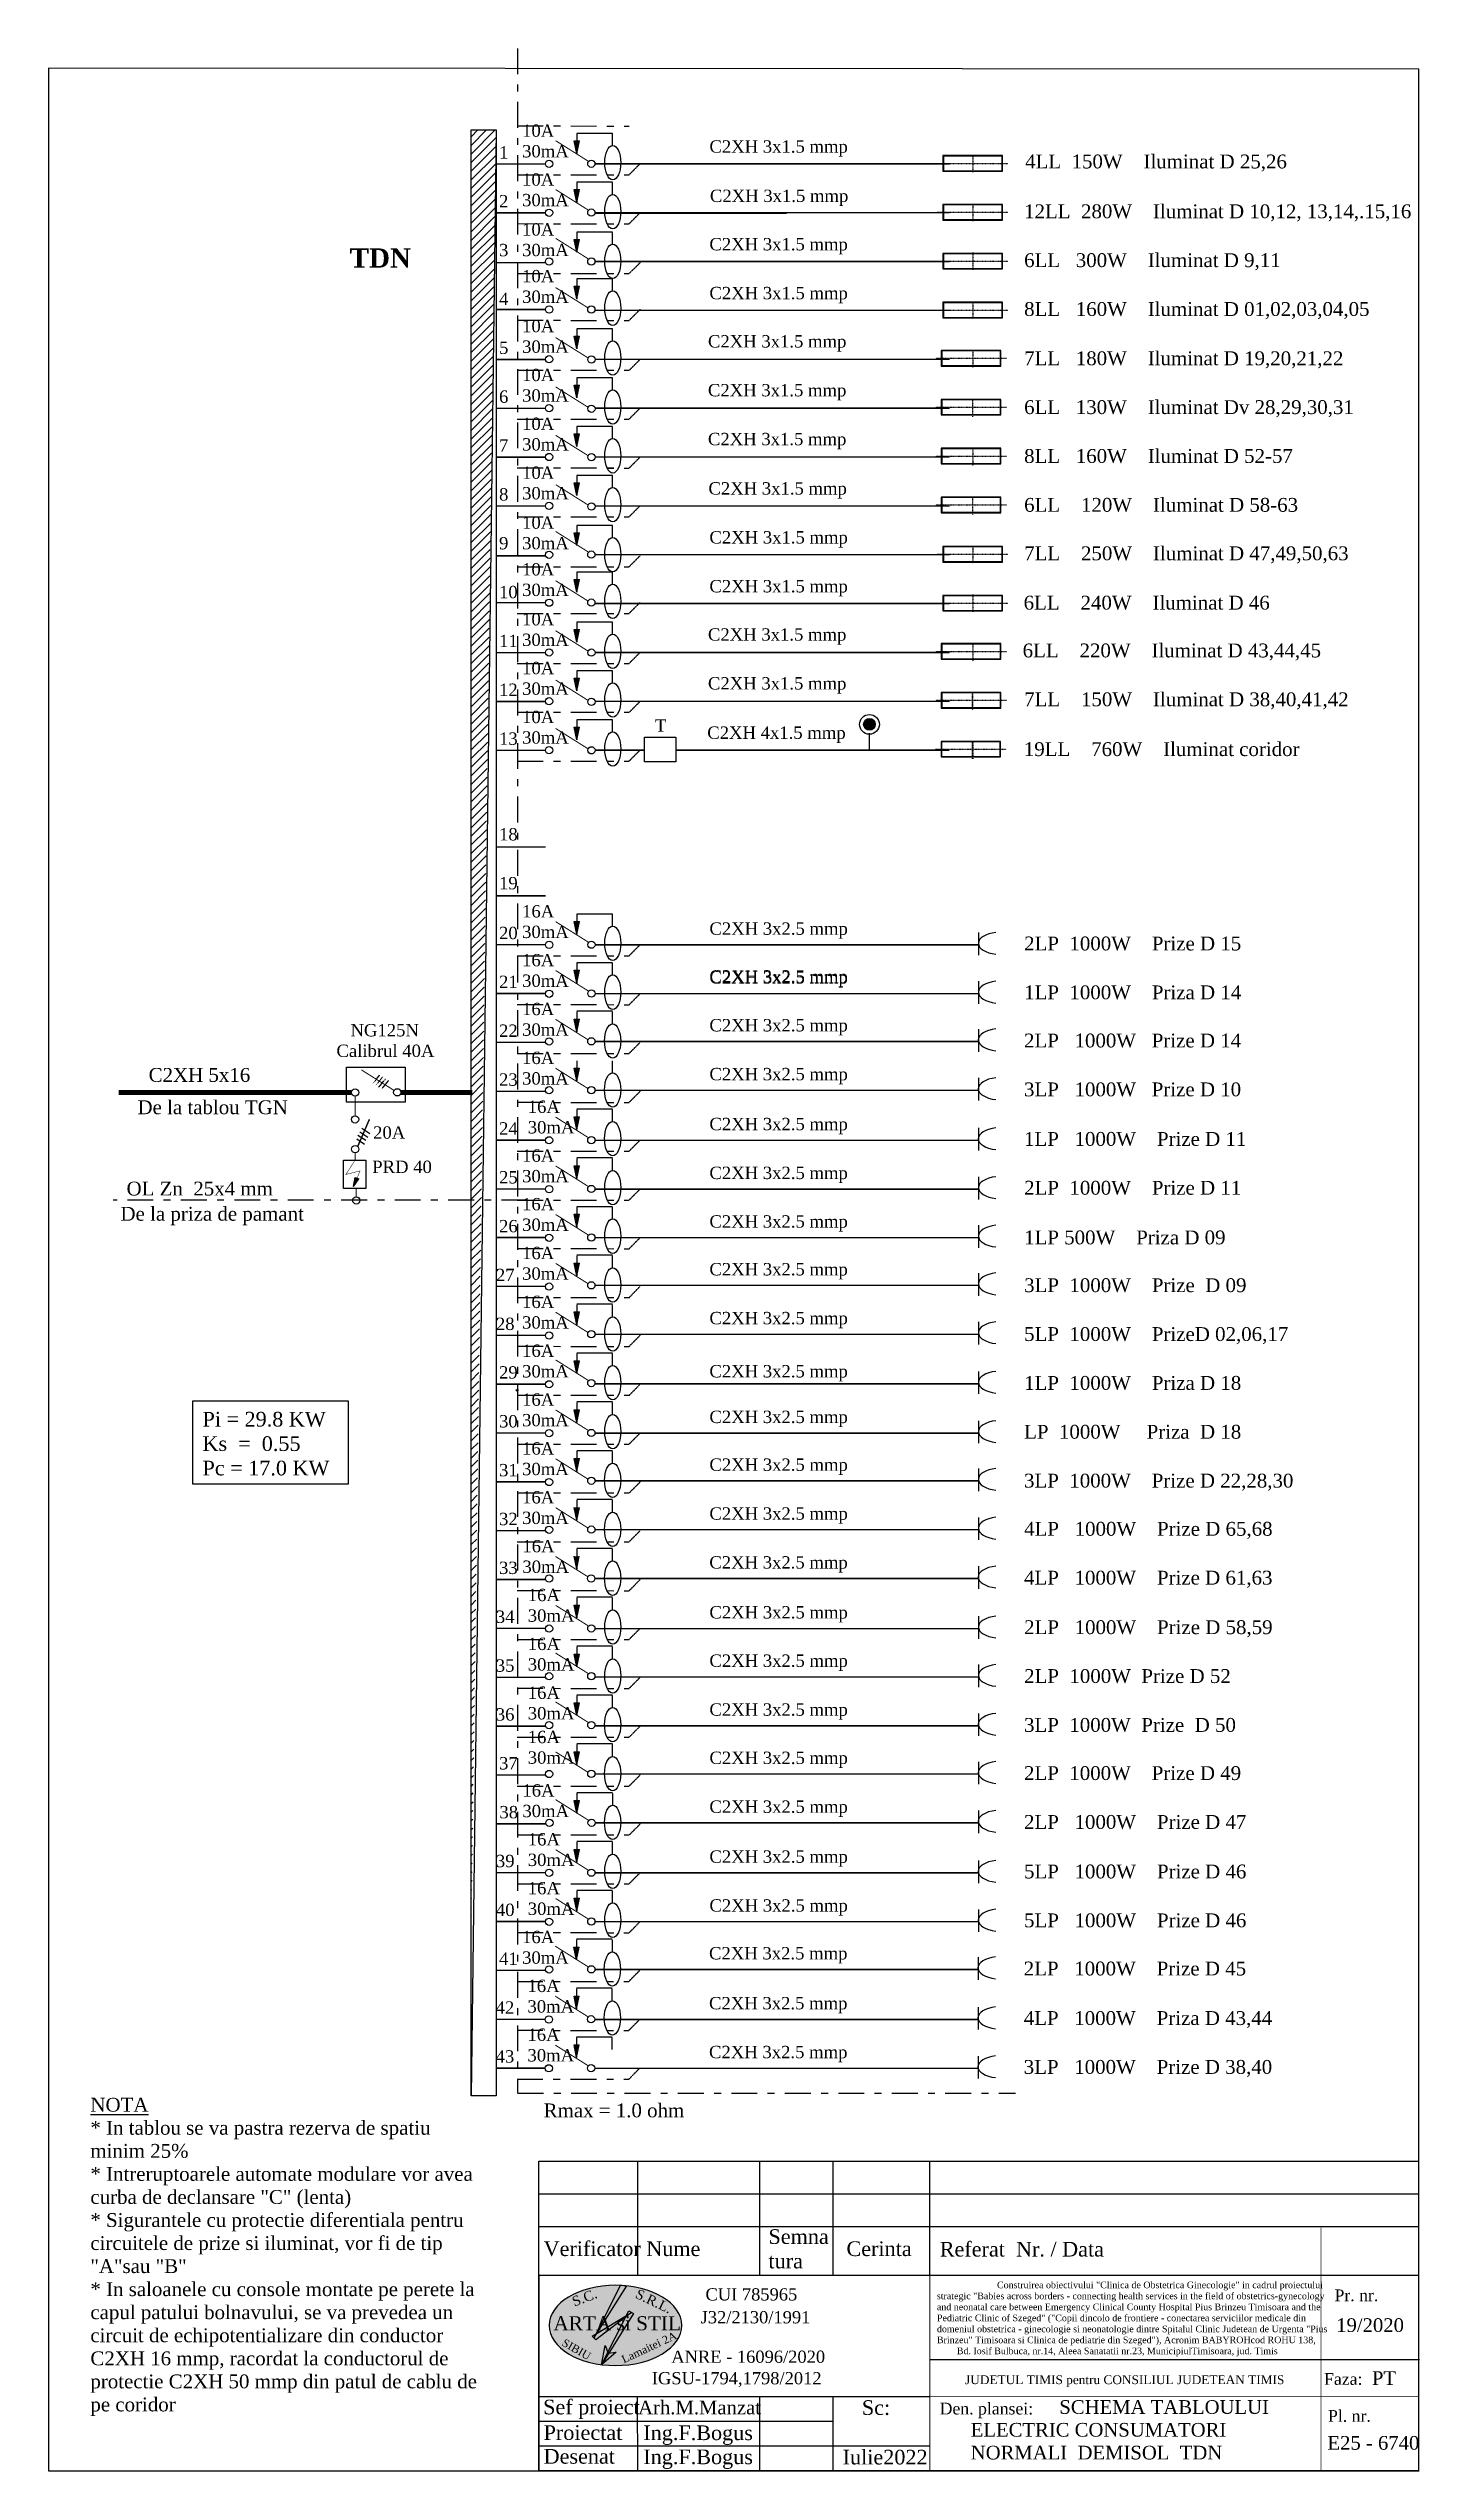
# Model space of a CAD drawing. Header units: inches. Extents: x -369701 to 85886, y 28217 to 66726.
# Drawn here: x -333952 to -319928, y 28219 to 53017 of the extents above; entities that cross this region are included whole.
import ezdxf

# ---------------------------------------------------------------- set-up
doc = ezdxf.new("R2010")
doc.units = ezdxf.units.IN
doc.header["$MEASUREMENT"] = 0
for name, pattern in [('DASHDOTX2', [50.8, 25.4, -12.7, 0, -12.7]), ('DOUBLE_DASHED', [1.093611, 0.529167, -0.211667, 0.141111, -0.211667]), ('VERDECKT2_S2', [0.135, 0.1, -0.035])]:
    doc.linetypes.add(name, pattern=pattern)
doc.layers.add('Circuite', color=7, linetype='Continuous', lineweight=25)
doc.layers.add('Circuite incendiu', color=1, linetype='Continuous', lineweight=25)
for name, color, linetype in [('circuite iluminat normal', 7, 'Continuous'), ('ELECTRICAL', 7, 'Continuous'), ('Texte', 7, 'Continuous')]:
    doc.layers.add(name, color=color, linetype=linetype)
doc.styles.get("Standard").update_dxf_attribs({"font": 'arial.ttf'})

msp = doc.modelspace()

# ---------------------------------------------------------------- texts
at = {"layer": 'Circuite', "linetype": 'Continuous', "attachment_point": 1}
for s, insert, char_height, width in [('{\\fTimes New Roman|b0|i0|c0|p18;10A\\P30mA}', (-329107, 52239), 126.25, 407.03), ('{\\fTimes New Roman|b0|i0|c0|p18;10A\\P30mA}', (-329107, 51739), 126.25, 407.03), ('{\\fTimes New Roman|b0|i0|c0|p18;10A\\P30mA}', (-329107, 51228), 126.25, 407.03), ('{\\fTimes New Roman|b0|i0|c0|p18;10A\\P30mA}', (-329107, 50750), 126.25, 407.03), ('{\\fTimes New Roman|b0|i0|c0|p18;10A\\P30mA}', (-329107, 50239), 126.25, 407.03), ('{\\fTimes New Roman|b0|i0|c0|p18;10A\\P30mA}', (-329107, 49739), 126.25, 407.03), ('{\\fTimes New Roman|b0|i0|c0|p18;10A\\P30mA}', (-329107, 49239), 126.25, 407.03), ('{\\fTimes New Roman|b0|i0|c0|p18;10A\\P30mA}', (-329107, 48739), 126.25, 407.03), ('{\\fTimes New Roman|b0|i0|c0|p18;10A\\P30mA}', (-329107, 48228), 126.25, 407.03), ('{\\fTimes New Roman|b0|i0|c0|p18;10A\\P30mA}', (-329107, 47750), 126.25, 407.03), ('{\\fTimes New Roman|b0|i0|c0|p18;10A\\P30mA}', (-329107, 47239), 126.25, 407.03), ('{\\fTimes New Roman|b0|i0|c0|p18;10A\\P30mA}', (-329107, 46739), 126.25, 407.03), ('{\\fTimes New Roman|b0|i0|c0|p18;10A\\P30mA}', (-329107, 46239), 126.25, 407.03), ('{\\fTimes New Roman|b0|i0|c0|p18;  T}', (-327843, 46151), 126.25, 407.03), ('{\\fTimes New Roman|b0|i0|c0|p18;16A\\P30mA}', (-329107, 44250), 126.25, 407.03), ('{\\fTimes New Roman|b0|i0|c0|p18;16A\\P30mA}', (-329107, 43750), 126.25, 407.03), ('{\\fTimes New Roman|b0|i0|c0|p18;16A\\P30mA}', (-329107, 43250), 126.25, 407.03), ('{\\fTimes New Roman|b0|i0|c0|p18;16A\\P30mA}', (-329107, 42750), 126.25, 407.03), ('{\\fTimes New Roman|b0|i0|c0|p18;16A\\P30mA}', (-329049, 42250), 126.25, 407.03), ('{\\fTimes New Roman|b0|i0|c0|p18;16A\\P30mA}', (-329107, 41750), 126.25, 407.03), ('{\\fTimes New Roman|b0|i0|c0|p18;PRD 40}', (-330640, 41635), 126.38, 1127.52), ('{\\fTimes New Roman|b0|i0|c0|p18;16A\\P30mA}', (-329107, 41253), 126.25, 407.03), ('{\\fTimes New Roman|b0|i0|c0|p18;16A\\P30mA}', (-329107, 40753), 126.25, 407.03), ('{\\fTimes New Roman|b0|i0|c0|p18;16A\\P30mA}', (-329107, 40253), 126.25, 407.03), ('{\\fTimes New Roman|b0|i0|c0|p18;16A\\P30mA}', (-329107, 39753), 126.25, 407.03), ('{\\fTimes New Roman|b0|i0|c0|p18;16A\\P30mA}', (-329107, 39253), 126.25, 407.03), ('{\\fTimes New Roman|b0|i0|c0|p18;16A\\P30mA}', (-329107, 38753), 126.25, 407.03), ('{\\fTimes New Roman|b0|i0|c0|p18;16A\\P30mA}', (-329107, 38253), 126.25, 407.03), ('{\\fTimes New Roman|b0|i0|c0|p18;16A\\P30mA}', (-329104, 37753), 126.25, 407.03), ('{\\fTimes New Roman|b0|i0|c0|p18;16A\\P30mA}', (-329049, 37253), 126.25, 407.03), ('{\\fTimes New Roman|b0|i0|c0|p18;16A\\P30mA}', (-329049, 36753), 126.25, 407.03), ('{\\fTimes New Roman|b0|i0|c0|p18;16A\\P30mA}', (-329049, 36253), 126.25, 407.03), ('{\\fTimes New Roman|b0|i0|c0|p18;16A\\P30mA}', (-329049, 35800), 126.25, 407.03), ('{\\fTimes New Roman|b0|i0|c0|p18;16A\\P30mA}', (-329104, 35253), 126.25, 407.03), ('{\\fTimes New Roman|b0|i0|c0|p18;16A\\P30mA}', (-329049, 34753), 126.25, 407.03), ('{\\fTimes New Roman|b0|i0|c0|p18;16A\\P30mA}', (-329049, 34253), 126.25, 407.03), ('{\\fTimes New Roman|b0|i0|c0|p18;16A\\P30mA}', (-329107, 33753), 126.25, 407.03), ('{\\fTimes New Roman|b0|i0|c0|p18;16A\\P30mA}', (-329052, 33253), 126.25, 407.03), ('{\\fTimes New Roman|b0|i0|c0|p18;16A\\P30mA}', (-329052, 32753), 126.25, 407.03)]:
    msp.add_mtext(s, dxfattribs=dict(at, insert=insert, char_height=char_height, width=width))
at = {"layer": 'ELECTRICAL', "linetype": 'DOUBLE_DASHED', "attachment_point": 1}
for s, insert, char_height, width in [('{\\fTimes New Roman|b0|i0|c0|p18;C2XH 3x1.5 mmp}', (-327191, 52077), 126.38, 2813.98), ('{\\fTimes New Roman|b0|i0|c0|p18;4LL  150W    Iluminat D 25,26}', (-323962, 51931), 141.54, 8555.18), ('{\\fTimes New Roman|b0|i0|c0|p18;C2XH 3x1.5 mmp}', (-327186, 51572), 126.38, 2813.98), ('{\\fTimes New Roman|b0|i0|c0|p18;12LL  280W    Iluminat D 10,12, 13,14,.15,16}', (-323972, 51421), 141.54, 8555.18), ('{\\fTimes New Roman|b0|i0|c0|p18;C2XH 3x1.5 mmp}', (-327191, 51077), 126.38, 2813.98), ('{\\fTimes New Roman|b0|i0|c0|p18;6LL   300W    Iluminat D 9,11}', (-323972, 50921), 141.54, 8555.18), ('{\\fTimes New Roman|b0|i0|c0|p18;C2XH 3x1.5 mmp}', (-327191, 50577), 126.38, 2813.98), ('{\\fTimes New Roman|b0|i0|c0|p18;8LL   160W    Iluminat D 01,02,03,04,05}', (-323972, 50421), 141.54, 8555.18), ('{\\fTimes New Roman|b0|i0|c0|p18;C2XH 3x1.5 mmp}', (-327206, 50083), 126.38, 2813.98), ('{\\fTimes New Roman|b0|i0|c0|p18;7LL   180W    Iluminat D 19,20,21,22}', (-323972, 49917), 141.54, 8555.18), ('{\\fTimes New Roman|b0|i0|c0|p18;C2XH 3x1.5 mmp}', (-327206, 49583), 126.38, 2813.98), ('\\pxt18,19;{\\fTimes New Roman|b0|i0|c0|p18;6LL   130W    Iluminat Dv 28,29,30,31}', (-323972, 49417), 141.54, 8555.18), ('{\\fTimes New Roman|b0|i0|c0|p18;C2XH 3x1.5 mmp}', (-327206, 49083), 126.38, 2813.98), ('{\\fTimes New Roman|b0|i0|c0|p18;8LL   160W    Iluminat D 52-57}', (-323972, 48917), 141.54, 8555.18), ('{\\fTimes New Roman|b0|i0|c0|p18;C2XH 3x1.5 mmp}', (-327201, 48578), 126.38, 2813.98), ('{\\fTimes New Roman|b0|i0|c0|p18;6LL    120W    Iluminat D 58-63}', (-323972, 48417), 141.54, 8555.18), ('{\\fTimes New Roman|b0|i0|c0|p18;C2XH 3x1.5 mmp}', (-327191, 48077), 126.38, 2813.98), ('\\pxt6;{\\fTimes New Roman|b0|i0|c0|p18;7LL    250W    Iluminat D 47,49,50,63}', (-323972, 47921), 141.54, 8555.18), ('{\\fTimes New Roman|b0|i0|c0|p18;C2XH 3x1.5 mmp}', (-327191, 47577), 126.38, 2813.98), ('{\\fTimes New Roman|b0|i0|c0|p18;6LL    240W    Iluminat D 46}', (-323977, 47416), 141.54, 8555.18), ('{\\fTimes New Roman|b0|i0|c0|p18;C2XH 3x1.5 mmp}', (-327206, 47083), 126.38, 2813.98), ('{\\fTimes New Roman|b0|i0|c0|p18;6LL    220W    Iluminat D 43,44,45}', (-323987, 46927), 141.54, 8555.18), ('{\\fTimes New Roman|b0|i0|c0|p18;C2XH 3x1.5 mmp}', (-327206, 46583), 126.38, 2813.98), ('{\\fTimes New Roman|b0|i0|c0|p18;7LL    150W    Iluminat D 38,40,41,42}', (-323972, 46427), 141.54, 8555.18), ('{\\fTimes New Roman|b0|i0|c0|p18;C2XH 4x1.5 mmp}', (-327213, 46078), 126.38, 2813.98), ('{\\fTimes New Roman|b0|i0|c0|p18;19LL    760W    Iluminat coridor}', (-323975, 45917), 141.54, 8555.18), ('{\\fTimes New Roman|b0|i0|c0|p18;C2XH 3x2.5 mmp}', (-327191, 44073), 126.38, 2813.98), ('{\\fTimes New Roman|b0|i0|c0|p18;2LP  1000W    Prize D 15}', (-323972, 43928), 141.54, 8555.18), ('{\\fTimes New Roman|b0|i0|c0|p18;C2XH 3x2.5 mmp}', (-327191, 43584), 126.38, 2813.98), ('{\\fTimes New Roman|b0|i0|c0|p18;C2XH 3x2.5 mmp}', (-327191, 43573), 126.38, 2813.98), ('{\\fTimes New Roman|b0|i0|c0|p18;1LP  1000W    Priza D 14}', (-323972, 43428), 141.54, 8555.18), ('{\\fTimes New Roman|b0|i0|c0|p18;C2XH 3x2.5 mmp}', (-327191, 43084), 126.38, 2813.98), ('{\\fTimes New Roman|b0|i0|c0|p18;2LP   1000W   Prize D 14}', (-323973, 42935), 141.54, 8555.18), ('{\\fTimes New Roman|b0|i0|c0|p18;    C2XH 5x16}', (-333141, 42583), 141.54, 2813.98), ('{\\fTimes New Roman|b0|i0|c0|p18;C2XH 3x2.5 mmp}', (-327191, 42584), 126.38, 2813.98), ('{\\fTimes New Roman|b0|i0|c0|p18;3LP   1000W   Prize D 10}', (-323973, 42435), 141.54, 8555.18), ('{\\fTimes New Roman|b0|i0|c0|p18;C2XH 3x2.5 mmp}', (-327191, 42073), 126.38, 2813.98), ('{\\fTimes New Roman|b0|i0|c0|p18;1LP   1000W    Prize D 11}', (-323973, 41928), 141.54, 8555.18), ('{\\fTimes New Roman|b0|i0|c0|p18;OL Zn  25x4 mm}', (-333153, 41420), 141.54, 1941.33), ('{\\fTimes New Roman|b0|i0|c0|p18;C2XH 3x2.5 mmp}', (-327191, 41573), 126.38, 2813.98), ('{\\fTimes New Roman|b0|i0|c0|p18;2LP  1000W    Prize D 11}', (-323972, 41428), 141.54, 8555.18), ('{\\fTimes New Roman|b0|i0|c0|p18;C2XH 3x2.5 mmp}', (-327191, 41076), 126.38, 2813.98), ('{\\fTimes New Roman|b0|i0|c0|p18;1LP 500W    Priza D 09}', (-323972, 40920), 141.54, 8555.18), ('{\\fTimes New Roman|b0|i0|c0|p18;C2XH 3x2.5 mmp}', (-327191, 40587), 126.38, 2813.98), ('{\\fTimes New Roman|b0|i0|c0|p18;3LP  1000W    Prize  D 09}', (-323972, 40431), 141.54, 8555.18), ('{\\fTimes New Roman|b0|i0|c0|p18;C2XH 3x2.5 mmp}', (-327191, 40087), 126.38, 2813.98), ('{\\fTimes New Roman|b0|i0|c0|p18;5LP  1000W    PrizeD 02,06,17}', (-323972, 39931), 141.54, 8555.18), ('{\\fTimes New Roman|b0|i0|c0|p18;C2XH 3x2.5 mmp}', (-327191, 39543), 126.38, 2813.98), ('{\\fTimes New Roman|b0|i0|c0|p18;1LP  1000W    Priza D 18}', (-323972, 39431), 141.54, 8555.18), ('{\\fTimes New Roman|b0|i0|c0|p18;C2XH 3x2.5 mmp}', (-327191, 39076), 126.38, 2813.98), ('{\\fTimes New Roman|b0|i0|c0|p18;LP  1000W     Priza  D 18}', (-323972, 38931), 141.54, 8555.18), ('{\\fTimes New Roman|b0|i0|c0|p18;C2XH 3x2.5 mmp}', (-327191, 38587), 126.38, 2813.98), ('{\\fTimes New Roman|b0|i0|c0|p18;3LP  1000W    Prize D 22,28,30}', (-323973, 38431), 141.54, 8555.18), ('{\\fTimes New Roman|b0|i0|c0|p18;C2XH 3x2.5 mmp}', (-327191, 38087), 126.38, 2813.98), ('{\\fTimes New Roman|b0|i0|c0|p18;4LP   1000W    Prize D 65,68}', (-323972, 37938), 141.54, 8555.18), ('{\\fTimes New Roman|b0|i0|c0|p18;C2XH 3x2.5 mmp}', (-327192, 37587), 126.38, 2813.98), ('{\\fTimes New Roman|b0|i0|c0|p18;4LP   1000W    Prize D 61,63}', (-323973, 37438), 141.54, 8555.18), ('{\\fTimes New Roman|b0|i0|c0|p18;C2XH 3x2.5 mmp}', (-327191, 37076), 126.38, 2813.98), ('{\\fTimes New Roman|b0|i0|c0|p18;2LP   1000W    Prize D 58,59}', (-323972, 36931), 141.54, 8555.18), ('{\\fTimes New Roman|b0|i0|c0|p18;C2XH 3x2.5 mmp}', (-327191, 36581), 126.38, 2813.98), ('{\\fTimes New Roman|b0|i0|c0|p18;2LP  1000W  Prize D 52}', (-323972, 36431), 141.54, 8555.18), ('{\\fTimes New Roman|b0|i0|c0|p18;C2XH 3x2.5 mmp}', (-327191, 36081), 126.38, 2813.98), ('{\\fTimes New Roman|b0|i0|c0|p18;3LP  1000W  Prize  D 50}', (-323973, 35931), 141.54, 8555.18), ('{\\fTimes New Roman|b0|i0|c0|p18;C2XH 3x2.5 mmp}', (-327191, 35587), 126.38, 2813.98), ('{\\fTimes New Roman|b0|i0|c0|p18;2LP  1000W    Prize D 49}', (-323973, 35438), 141.54, 8555.18), ('{\\fTimes New Roman|b0|i0|c0|p18;C2XH 3x2.5 mmp}', (-327191, 35087), 126.38, 2813.98), ('{\\fTimes New Roman|b0|i0|c0|p18;2LP   1000W    Prize D 47}', (-323973, 34938), 141.54, 8555.18), ('{\\fTimes New Roman|b0|i0|c0|p18;C2XH 3x2.5 mmp}', (-327191, 34576), 126.38, 2813.98), ('{\\fTimes New Roman|b0|i0|c0|p18;5LP   1000W    Prize D 46}', (-323973, 34431), 141.54, 8555.18), ('{\\fTimes New Roman|b0|i0|c0|p18;C2XH 3x2.5 mmp}', (-327191, 34076), 126.38, 2813.98), ('{\\fTimes New Roman|b0|i0|c0|p18;5LP   1000W    Prize D 46}', (-323973, 33931), 141.54, 8555.18), ('{\\fTimes New Roman|b0|i0|c0|p18;C2XH 3x2.5 mmp}', (-327195, 33587), 126.38, 2813.98), ('{\\fTimes New Roman|b0|i0|c0|p18;2LP   1000W    Prize D 45}', (-323976, 33438), 141.54, 8555.18), ('{\\fTimes New Roman|b0|i0|c0|p18;C2XH 3x2.5 mmp}', (-327195, 33076), 126.38, 2813.98), ('{\\fTimes New Roman|b0|i0|c0|p18;4LP   1000W    Priza D 43,44}', (-323976, 32931), 141.54, 8555.18), ('{\\fTimes New Roman|b0|i0|c0|p18;C2XH 3x2.5 mmp}', (-327195, 32576), 126.38, 2813.98), ('{\\fTimes New Roman|b0|i0|c0|p18;3LP   1000W    Prize D 38,40}', (-323976, 32431), 141.54, 8555.18), ('{\\fTimes New Roman|b0|i0|c0|p18;\\LNOTA\\P\\l* In tablou se va pastra rezerva de spatiu minim 25%\\P* Intreruptoarele automate modulare vor avea curba de declansare "C" (lenta)\\P* Sigurantele cu protectie diferentiala pentru circuitele de prize si iluminat, vor fi de tip "A"sau "B"\\P* In saloanele cu console montate pe perete la capul patului bolnavului, se va prevedea un circuit de echipotentializare din conductor C2XH 16 mmp, racordat la conductorul de protectie C2XH 50 mmp din patul de cablu de pe coridor}', (-333523, 32044), 141.541, 3974.27), ('{\\fTimes New Roman|b0|i0|c0|p18;Rmax = 1.0 ohm}', (-328887, 31986), 141.54, 8555.18)]:
    msp.add_mtext(s, dxfattribs=dict(at, insert=insert, char_height=char_height, width=width))
at = {"layer": 'ELECTRICAL', "linetype": 'Continuous', "attachment_point": 1}
for s, insert, char_height, width in [('{\\fTimes New Roman|b0|i0|c0|p18;1}', (-329343, 52017), 126.38, 407.44), ('{\\fTimes New Roman|b0|i0|c0|p18;2}', (-329343, 51517), 126.38, 407.44), ('{\\fTimes New Roman|b1|i0|c0|p18;TDN}', (-330871, 50971), 196.58, 477.25), ('{\\fTimes New Roman|b0|i0|c0|p18;3}', (-329343, 51017), 126.38, 407.44), ('{\\fTimes New Roman|b0|i0|c0|p18;4}', (-329343, 50517), 126.38, 407.44), ('{\\fTimes New Roman|b0|i0|c0|p18;5}', (-329343, 50017), 126.38, 407.44), ('{\\fTimes New Roman|b0|i0|c0|p18;6}', (-329343, 49517), 126.38, 407.44), ('{\\fTimes New Roman|b0|i0|c0|p18;7}', (-329343, 49017), 126.38, 407.44), ('{\\fTimes New Roman|b0|i0|c0|p18;8}', (-329343, 48517), 126.38, 407.44), ('{\\fTimes New Roman|b0|i0|c0|p18;9}', (-329343, 48017), 126.38, 407.44), ('{\\fTimes New Roman|b0|i0|c0|p18;10}', (-329343, 47517), 126.38, 407.44), ('{\\fTimes New Roman|b0|i0|c0|p18;11}', (-329343, 47017), 126.38, 407.44), ('{\\fTimes New Roman|b0|i0|c0|p18;12}', (-329343, 46517), 126.38, 407.44), ('{\\fTimes New Roman|b0|i0|c0|p18;13}', (-329343, 46017), 126.38, 407.44), ('{\\fTimes New Roman|b0|i0|c0|p18;18}', (-329343, 45038), 126.38, 407.44), ('{\\fTimes New Roman|b0|i0|c0|p18;19}', (-329343, 44538), 126.38, 407.44), ('{\\fTimes New Roman|b0|i0|c0|p18;20}', (-329343, 44028), 126.38, 407.44), ('{\\fTimes New Roman|b0|i0|c0|p18;21}', (-329343, 43528), 126.38, 407.44), ('{\\fTimes New Roman|b0|i0|c0|p18;   NG125N\\PCalibrul 40A}', (-331006, 43033), 126.38, 1443.2), ('{\\fTimes New Roman|b0|i0|c0|p18;22}', (-329343, 43028), 126.38, 407.44), ('{\\fTimes New Roman|b0|i0|c0|p18;23}', (-329343, 42528), 126.38, 407.44), ('{\\fTimes New Roman|b0|i0|c0|p18;         De la tablou TGN\\P                         }', (-333522, 42252), 141.54, 3139.93), ('{\\fTimes New Roman|b0|i0|c0|p18;20A}', (-330631, 41986), 126.38, 407.44), ('{\\fTimes New Roman|b0|i0|c0|p18;24}', (-329343, 42028), 126.38, 407.44), ('{\\fTimes New Roman|b0|i0|c0|p18;25}', (-329343, 41528), 126.38, 407.44), ('{\\fTimes New Roman|b0|i0|c0|p18;De la priza de pamant}', (-333215, 41162), 141.54, 3139.93), ('{\\fTimes New Roman|b0|i0|c0|p18;26}', (-329343, 41028), 126.38, 407.44), ('\\pxt1;{\\fTimes New Roman|b0|i0|c0|p18;27}', (-329375, 40528), 126.38, 407.44), ('\\pxt1;{\\fTimes New Roman|b0|i0|c0|p18;28}', (-329375, 40028), 126.38, 407.44), ('{\\fTimes New Roman|b0|i0|c0|p18;29}', (-329343, 39531), 126.38, 407.44), ('{\\fTimes New Roman|b0|i0|c0|p18;Pi\\fTimes New Roman|b1|i0|c0|p18; \\fTimes New Roman|b0|i0|c0|p18;= 29.8 KW\\PKs  =  0.55\\PPc\\fTimes New Roman|b1|i0|c0|p18; \\fTimes New Roman|b0|i0|c0|p18;= 17.0 KW}', (-332376, 39064), 150, 1841.24), ('{\\fTimes New Roman|b0|i0|c0|p18;30}', (-329343, 39031), 126.38, 407.44), ('{\\fTimes New Roman|b0|i0|c0|p18;31}', (-329343, 38531), 126.38, 407.44), ('{\\fTimes New Roman|b0|i0|c0|p18;32}', (-329343, 38031), 126.38, 407.44), ('{\\fTimes New Roman|b0|i0|c0|p18;33}', (-329343, 37531), 126.38, 407.44), ('\\pxt1;{\\fTimes New Roman|b0|i0|c0|p18;34}', (-329376, 37031), 126.38, 407.44), ('\\pxt1;{\\fTimes New Roman|b0|i0|c0|p18;35}', (-329376, 36531), 126.38, 407.44), ('\\pxt1;{\\fTimes New Roman|b0|i0|c0|p18;36}', (-329376, 36031), 126.38, 407.44), ('{\\fTimes New Roman|b0|i0|c0|p18;37}', (-329343, 35531), 126.38, 407.44), ('{\\fTimes New Roman|b0|i0|c0|p18;38}', (-329339, 35031), 126.38, 407.44), ('{\\fTimes New Roman|b0|i0|c0|p18;39}', (-329375, 34531), 126.38, 407.44), ('{\\fTimes New Roman|b0|i0|c0|p18;40}', (-329375, 34031), 126.38, 407.44), ('{\\fTimes New Roman|b0|i0|c0|p18;41}', (-329343, 33531), 126.38, 407.44), ('{\\fTimes New Roman|b0|i0|c0|p18;42}', (-329378, 33031), 126.38, 407.44), ('{\\fTimes New Roman|b0|i0|c0|p18;43}', (-329378, 32531), 126.38, 407.44)]:
    msp.add_mtext(s, dxfattribs=dict(at, insert=insert, char_height=char_height, width=width))
at = {"layer": 'Texte', "linetype": 'Continuous', "attachment_point": 1}
for s, insert, char_height, width in [('\\fTimes New Roman|b0|i0|c0|p18;Verificator', (-328887, 30575), 150, 957.75), ('\\fTimes New Roman|b0|i0|c0|p18;Nume', (-327837, 30575), 150, 957.8), ('\\fTimes New Roman|b0|i0|c0|p18;Semna\\Ptura', (-326587, 30699), 150, 957.8), ('\\fTimes New Roman|b0|i0|c0|p18;Cerinta ', (-325789, 30575), 150, 713.5), ('{\\fTimes New Roman|b0|i0|c0|p18;19/2020}', (-320780, 29788), 140, 1414.36), ('{\\fTimes New Roman|b0|i0|c0|p18;Faza:}', (-320904, 29227), 120, 1414.36), ('{\\fTimes New Roman|b0|i0|c0|p18;  PT }', (-320520, 29246), 140, 1414.36), ('{\\fTimes New Roman|b0|i0|c0|p18;Sef proiect}', (-328892, 28955), 150, 1016.64), ('{\\fTimes New Roman|b0|i0|c0|p18;Arh.M.Manzat}', (-327920, 28945), 140, 1423.27), ('{\\fTimes New Roman|b0|i0|c0|p18;  Sc:}', (-325745, 28949), 150, 713.5), ('{\\fTimes New Roman|b0|i0|c0|p18;                \\H0.93333x;SCHEMA TABLOULUI ELECTRIC CONSUMATORI NORMALI  DEMISOL  TDN}', (-324518, 28950), 150, 3496), ('{\\fTimes New Roman|b0|i0|c0|p18;Proiectat}', (-328887, 28693), 150, 957.75), ('{\\fTimes New Roman|b0|i0|c0|p18;Ing.F.Bogus}', (-327867, 28691), 150, 957.75), ('{\\fTimes New Roman|b0|i0|c0|p18; E25 - 6740}', (-320922, 28583), 140, 1414.36), ('{\\fTimes New Roman|b0|i0|c0|p18;Desenat}', (-328887, 28450), 150, 957.75), ('{\\fTimes New Roman|b0|i0|c0|p18;Ing.F.Bogus}', (-327867, 28445), 150, 957.75), ('{\\fTimes New Roman|b0|i0|c0|p18;Iulie2022}', (-325828, 28442), 150, 1534.79)]:
    msp.add_mtext(s, dxfattribs=dict(at, insert=insert, char_height=char_height, width=width))
at = {"layer": 'Texte', "attachment_point": 1}
for s, insert, char_height, width in [('\\fTimes New Roman|b0|i0|c0|p18;Referat  Nr. / Data', (-324835, 30570), 150, 2000.85), ('{\\fTimes New Roman|b0|i0|c0|p18;        CUI 785965 \\H1.1x; }', (-327609, 30095), 125, 4218.94), ('{\\fTimes New Roman|b0|i0|c0|p18;                        \\H1.38x;      \\H0.97826x;Construirea obiectivului "Clinica de Obstetrica Ginecologie" in cadrul proiectului\\Pstrategic "Babies across borders - connecting health services in the field of obstetrics-gynecology and neonatal care between Emergency Clinical County Hospital Pius Brinzeu Timisoara and the Pediatric Clinic of Szeged" ("Copii dincolo de frontiere - conectarea serviciilor medicale din domeniul obstetrica - ginecologie si neonatologie dintre Spitalul Clinic Judetean de Urgenta "Pius Brinzeu" Timisoara si Clinica de pediatrie din Szeged"), Acronim BABYROHcod ROHU 138, \\P        Bd. Iosif Bulbuca, nr.14, Aleea Sanatatii nr.23, MunicipiulTimisoara, jud. Timis}', (-324864, 30163), 50, 3987.91), ('{\\fTimes New Roman|b0|i0|c0|p18;Pr. nr.}', (-320797, 30083), 120, 1688.6), ('{\\fTimes New Roman|b0|i0|c0|p18;ARTA si STIL }', (-328787, 29809), 144, 3081.12), ('\\pxt9;{\\fTimes New Roman|b0|i0|c0|p18;J32/2130/1991}', (-327281, 29861), 125, 4218.94), ('\\pxt12;{\\fTimes New Roman|b0|i0|c0|p18;ANRE - 16096/2020}', (-327581, 29457), 125, 4218.94), ('{\\fTimes New Roman|b0|i0|c0|p18;IGSU-1794,1798/2012}', (-327780, 29237), 125, 4218.94), ('{\\fTimes New Roman|b0|i0|c0|p18;JUDETUL TIMIS pentru CONSILIUL JUDETEAN TIMIS}', (-324576, 29204), 90, 3509.52), ('{\\fTimes New Roman|b0|i0|c0|p18;Den. plansei:   }', (-324836, 28924), 120, 1562.27), ('{\\fTimes New Roman|b0|i0|c0|p18;Pl. nr.}', (-320864, 28849), 120, 937.77)]:
    msp.add_mtext(s, dxfattribs=dict(at, insert=insert, char_height=char_height, width=width))
at = {"layer": 'Texte', "width": 3081.12, "attachment_point": 1}
for s, insert, char_height, rotation in [('{\\fTimes New Roman|b0|i0|c0|p18;S.C.}', (-328608, 30001), 100, 20.7146), ('{\\fTimes New Roman|b0|i0|c0|p18;S.R.L.}', (-327915, 30092), 100, 334.5926), ('{\\fTimes New Roman|b0|i0|c0|p18;SIBIU}', (-328668, 29583), 80, 330.2913), ('{\\fTimes New Roman|b0|i0|c0|p18;Lamaitei 2A}', (-328100, 29399), 80, 25.0215)]:
    msp.add_mtext(s, dxfattribs=dict(at, insert=insert, char_height=char_height, rotation=rotation))

# ---------------------------------------------------------------- hatches: boundary and pattern name
at = {"layer": 'Circuite', "linetype": 'Continuous'}
h = msp.add_hatch(color=256, dxfattribs=at)
h.paths.add_polyline_path([(-328547, 51942), (-328547, 52072), (-328573, 52072)])
h.paths.add_polyline_path([(-328521, 52072), (-328547, 52072), (-328547, 51942)])
h = msp.add_hatch(color=256, dxfattribs=at)
h.paths.add_polyline_path([(-328547, 51942), (-328547, 52072), (-328573, 52072)])
h.paths.add_polyline_path([(-328521, 52072), (-328547, 52072), (-328547, 51942)])
h = msp.add_hatch(color=256, dxfattribs=at)
h.paths.add_polyline_path([(-328547, 51442), (-328547, 51572), (-328573, 51572)])
h.paths.add_polyline_path([(-328521, 51572), (-328547, 51572), (-328547, 51442)])
h = msp.add_hatch(color=256, dxfattribs=at)
h.paths.add_polyline_path([(-328547, 51442), (-328547, 51572), (-328573, 51572)])
h.paths.add_polyline_path([(-328521, 51572), (-328547, 51572), (-328547, 51442)])
h = msp.add_hatch(color=256, dxfattribs=at)
h.paths.add_polyline_path([(-328547, 50931), (-328547, 51061), (-328573, 51061)])
h.paths.add_polyline_path([(-328521, 51061), (-328547, 51061), (-328547, 50931)])
h = msp.add_hatch(color=256, dxfattribs=at)
h.paths.add_polyline_path([(-328547, 50931), (-328547, 51061), (-328573, 51061)])
h.paths.add_polyline_path([(-328521, 51061), (-328547, 51061), (-328547, 50931)])
h = msp.add_hatch(color=256, dxfattribs=at)
h.paths.add_polyline_path([(-328547, 50453), (-328547, 50583), (-328573, 50583)])
h.paths.add_polyline_path([(-328521, 50583), (-328547, 50583), (-328547, 50453)])
h = msp.add_hatch(color=256, dxfattribs=at)
h.paths.add_polyline_path([(-328547, 50453), (-328547, 50583), (-328573, 50583)])
h.paths.add_polyline_path([(-328521, 50583), (-328547, 50583), (-328547, 50453)])
h = msp.add_hatch(color=256, dxfattribs=at)
h.paths.add_polyline_path([(-328547, 49942), (-328547, 50072), (-328573, 50072)])
h.paths.add_polyline_path([(-328521, 50072), (-328547, 50072), (-328547, 49942)])
h = msp.add_hatch(color=256, dxfattribs=at)
h.paths.add_polyline_path([(-328547, 49942), (-328547, 50072), (-328573, 50072)])
h.paths.add_polyline_path([(-328521, 50072), (-328547, 50072), (-328547, 49942)])
h = msp.add_hatch(color=256, dxfattribs=at)
h.paths.add_polyline_path([(-328547, 49442), (-328547, 49572), (-328573, 49572)])
h.paths.add_polyline_path([(-328521, 49572), (-328547, 49572), (-328547, 49442)])
h = msp.add_hatch(color=256, dxfattribs=at)
h.paths.add_polyline_path([(-328547, 49442), (-328547, 49572), (-328573, 49572)])
h.paths.add_polyline_path([(-328521, 49572), (-328547, 49572), (-328547, 49442)])
h = msp.add_hatch(color=256, dxfattribs=at)
h.paths.add_polyline_path([(-328547, 48942), (-328547, 49072), (-328573, 49072)])
h.paths.add_polyline_path([(-328521, 49072), (-328547, 49072), (-328547, 48942)])
h = msp.add_hatch(color=256, dxfattribs=at)
h.paths.add_polyline_path([(-328547, 48942), (-328547, 49072), (-328573, 49072)])
h.paths.add_polyline_path([(-328521, 49072), (-328547, 49072), (-328547, 48942)])
h = msp.add_hatch(color=256, dxfattribs=at)
h.paths.add_polyline_path([(-328547, 48442), (-328547, 48572), (-328573, 48572)])
h.paths.add_polyline_path([(-328521, 48572), (-328547, 48572), (-328547, 48442)])
h = msp.add_hatch(color=256, dxfattribs=at)
h.paths.add_polyline_path([(-328547, 48442), (-328547, 48572), (-328573, 48572)])
h.paths.add_polyline_path([(-328521, 48572), (-328547, 48572), (-328547, 48442)])
h = msp.add_hatch(color=256, dxfattribs=at)
h.paths.add_polyline_path([(-328547, 47931), (-328547, 48061), (-328573, 48061)])
h.paths.add_polyline_path([(-328521, 48061), (-328547, 48061), (-328547, 47931)])
h = msp.add_hatch(color=256, dxfattribs=at)
h.paths.add_polyline_path([(-328547, 47931), (-328547, 48061), (-328573, 48061)])
h.paths.add_polyline_path([(-328521, 48061), (-328547, 48061), (-328547, 47931)])
h = msp.add_hatch(color=256, dxfattribs=at)
h.paths.add_polyline_path([(-328547, 47453), (-328547, 47583), (-328573, 47583)])
h.paths.add_polyline_path([(-328521, 47583), (-328547, 47583), (-328547, 47453)])
h = msp.add_hatch(color=256, dxfattribs=at)
h.paths.add_polyline_path([(-328547, 47453), (-328547, 47583), (-328573, 47583)])
h.paths.add_polyline_path([(-328521, 47583), (-328547, 47583), (-328547, 47453)])
h = msp.add_hatch(color=256, dxfattribs=at)
h.paths.add_polyline_path([(-328547, 46942), (-328547, 47072), (-328573, 47072)])
h.paths.add_polyline_path([(-328521, 47072), (-328547, 47072), (-328547, 46942)])
h = msp.add_hatch(color=256, dxfattribs=at)
h.paths.add_polyline_path([(-328547, 46942), (-328547, 47072), (-328573, 47072)])
h.paths.add_polyline_path([(-328521, 47072), (-328547, 47072), (-328547, 46942)])
h = msp.add_hatch(color=256, dxfattribs=at)
h.paths.add_polyline_path([(-328547, 46442), (-328547, 46572), (-328573, 46572)])
h.paths.add_polyline_path([(-328521, 46572), (-328547, 46572), (-328547, 46442)])
h = msp.add_hatch(color=256, dxfattribs=at)
h.paths.add_polyline_path([(-328547, 46442), (-328547, 46572), (-328573, 46572)])
h.paths.add_polyline_path([(-328521, 46572), (-328547, 46572), (-328547, 46442)])
at = {"layer": 'Circuite'}
msp.add_hatch(color=256, dxfattribs=at).paths.add_polyline_path([(-325494, 46100, 1), (-325614, 46100, 1)])
at = {"layer": 'Circuite', "linetype": 'Continuous'}
h = msp.add_hatch(color=256, dxfattribs=at)
h.paths.add_polyline_path([(-328547, 45942), (-328547, 46072), (-328573, 46072)])
h.paths.add_polyline_path([(-328521, 46072), (-328547, 46072), (-328547, 45942)])
h = msp.add_hatch(color=256, dxfattribs=at)
h.paths.add_polyline_path([(-328547, 45942), (-328547, 46072), (-328573, 46072)])
h.paths.add_polyline_path([(-328521, 46072), (-328547, 46072), (-328547, 45942)])
h = msp.add_hatch(color=256, dxfattribs=at)
h.paths.add_polyline_path([(-328547, 43953), (-328547, 44083), (-328573, 44083)])
h.paths.add_polyline_path([(-328520, 44083), (-328547, 44083), (-328547, 43953)])
h = msp.add_hatch(color=256, dxfattribs=at)
h.paths.add_polyline_path([(-328547, 43953), (-328547, 44083), (-328573, 44083)])
h.paths.add_polyline_path([(-328520, 44083), (-328547, 44083), (-328547, 43953)])
h = msp.add_hatch(color=256, dxfattribs=at)
h.paths.add_polyline_path([(-328547, 43453), (-328547, 43583), (-328573, 43583)])
h.paths.add_polyline_path([(-328520, 43583), (-328547, 43583), (-328547, 43453)])
h = msp.add_hatch(color=256, dxfattribs=at)
h.paths.add_polyline_path([(-328547, 43453), (-328547, 43583), (-328573, 43583)])
h.paths.add_polyline_path([(-328520, 43583), (-328547, 43583), (-328547, 43453)])
h = msp.add_hatch(color=256, dxfattribs=at)
h.paths.add_polyline_path([(-328547, 42953), (-328547, 43083), (-328574, 43083)])
h.paths.add_polyline_path([(-328521, 43083), (-328547, 43083), (-328547, 42953)])
h = msp.add_hatch(color=256, dxfattribs=at)
h.paths.add_polyline_path([(-328547, 42453), (-328547, 42583), (-328574, 42583)])
h.paths.add_polyline_path([(-328521, 42583), (-328547, 42583), (-328547, 42453)])
h = msp.add_hatch(color=256, dxfattribs=at)
h.paths.add_polyline_path([(-328547, 41953), (-328547, 42083), (-328573, 42083)])
h.paths.add_polyline_path([(-328521, 42083), (-328547, 42083), (-328547, 41953)])
h = msp.add_hatch(color=256, dxfattribs=at)
h.paths.add_polyline_path([(-330796, 41456), (-330815, 41464), (-330830, 41374)])
h.paths.add_polyline_path([(-330776, 41448), (-330796, 41456), (-330830, 41374), (-330831, 41369)])
h = msp.add_hatch(color=256, dxfattribs=at)
h.paths.add_polyline_path([(-328547, 41453), (-328547, 41583), (-328573, 41583)])
h.paths.add_polyline_path([(-328521, 41583), (-328547, 41583), (-328547, 41453)])
h = msp.add_hatch(color=256, dxfattribs=at)
h.paths.add_polyline_path([(-328547, 41453), (-328547, 41583), (-328573, 41583)])
h.paths.add_polyline_path([(-328521, 41583), (-328547, 41583), (-328547, 41453)])
h = msp.add_hatch(color=256, dxfattribs=at)
h.paths.add_polyline_path([(-328547, 40956), (-328547, 41086), (-328573, 41086)])
h.paths.add_polyline_path([(-328520, 41086), (-328547, 41086), (-328547, 40956)])
h = msp.add_hatch(color=256, dxfattribs=at)
h.paths.add_polyline_path([(-328547, 40956), (-328547, 41086), (-328573, 41086)])
h.paths.add_polyline_path([(-328521, 41086), (-328547, 41086), (-328547, 40956)])
h = msp.add_hatch(color=256, dxfattribs=at)
h.paths.add_polyline_path([(-328547, 40456), (-328547, 40586), (-328573, 40586)])
h.paths.add_polyline_path([(-328521, 40586), (-328547, 40586), (-328547, 40456)])
h = msp.add_hatch(color=256, dxfattribs=at)
h.paths.add_polyline_path([(-328547, 40456), (-328547, 40586), (-328573, 40586)])
h.paths.add_polyline_path([(-328521, 40586), (-328547, 40586), (-328547, 40456)])
h = msp.add_hatch(color=256, dxfattribs=at)
h.paths.add_polyline_path([(-328547, 39956), (-328547, 40086), (-328573, 40086)])
h.paths.add_polyline_path([(-328521, 40086), (-328547, 40086), (-328547, 39956)])
h = msp.add_hatch(color=256, dxfattribs=at)
h.paths.add_polyline_path([(-328547, 39956), (-328547, 40086), (-328573, 40086)])
h.paths.add_polyline_path([(-328521, 40086), (-328547, 40086), (-328547, 39956)])
h = msp.add_hatch(color=256, dxfattribs=at)
h.paths.add_polyline_path([(-328547, 39456), (-328547, 39586), (-328573, 39586)])
h.paths.add_polyline_path([(-328521, 39586), (-328547, 39586), (-328547, 39456)])
h = msp.add_hatch(color=256, dxfattribs=at)
h.paths.add_polyline_path([(-328547, 39456), (-328547, 39586), (-328573, 39586)])
h.paths.add_polyline_path([(-328521, 39586), (-328547, 39586), (-328547, 39456)])
h = msp.add_hatch(color=256, dxfattribs=at)
h.paths.add_polyline_path([(-328547, 38956), (-328547, 39086), (-328573, 39086)])
h.paths.add_polyline_path([(-328521, 39086), (-328547, 39086), (-328547, 38956)])
h = msp.add_hatch(color=256, dxfattribs=at)
h.paths.add_polyline_path([(-328547, 38956), (-328547, 39086), (-328573, 39086)])
h.paths.add_polyline_path([(-328521, 39086), (-328547, 39086), (-328547, 38956)])
h = msp.add_hatch(color=256, dxfattribs=at)
h.paths.add_polyline_path([(-328547, 38456), (-328547, 38586), (-328573, 38586)])
h.paths.add_polyline_path([(-328521, 38586), (-328547, 38586), (-328547, 38456)])
h = msp.add_hatch(color=256, dxfattribs=at)
h.paths.add_polyline_path([(-328547, 38456), (-328547, 38586), (-328573, 38586)])
h.paths.add_polyline_path([(-328521, 38586), (-328547, 38586), (-328547, 38456)])
h = msp.add_hatch(color=256, dxfattribs=at)
h.paths.add_polyline_path([(-328547, 37956), (-328547, 38086), (-328573, 38086)])
h.paths.add_polyline_path([(-328521, 38086), (-328547, 38086), (-328547, 37956)])
h = msp.add_hatch(color=256, dxfattribs=at)
h.paths.add_polyline_path([(-328548, 37456), (-328548, 37586), (-328574, 37586)])
h.paths.add_polyline_path([(-328522, 37586), (-328548, 37586), (-328548, 37456)])
h = msp.add_hatch(color=256, dxfattribs=at)
h.paths.add_polyline_path([(-328547, 36956), (-328547, 37086), (-328573, 37086)])
h.paths.add_polyline_path([(-328521, 37086), (-328547, 37086), (-328547, 36956)])
h = msp.add_hatch(color=256, dxfattribs=at)
h.paths.add_polyline_path([(-328547, 36456), (-328547, 36586), (-328573, 36586)])
h.paths.add_polyline_path([(-328521, 36586), (-328547, 36586), (-328547, 36456)])
h = msp.add_hatch(color=256, dxfattribs=at)
h.paths.add_polyline_path([(-328547, 35956), (-328547, 36086), (-328573, 36086)])
h.paths.add_polyline_path([(-328521, 36086), (-328547, 36086), (-328547, 35956)])
h = msp.add_hatch(color=256, dxfattribs=at)
h.paths.add_polyline_path([(-328547, 35456), (-328547, 35586), (-328573, 35586)])
h.paths.add_polyline_path([(-328521, 35586), (-328547, 35586), (-328547, 35456)])
h = msp.add_hatch(color=256, dxfattribs=at)
h.paths.add_polyline_path([(-328547, 34956), (-328547, 35086), (-328573, 35086)])
h.paths.add_polyline_path([(-328521, 35086), (-328547, 35086), (-328547, 34956)])
h = msp.add_hatch(color=256, dxfattribs=at)
h.paths.add_polyline_path([(-328547, 34456), (-328547, 34586), (-328573, 34586)])
h.paths.add_polyline_path([(-328521, 34586), (-328547, 34586), (-328547, 34456)])
h = msp.add_hatch(color=256, dxfattribs=at)
h.paths.add_polyline_path([(-328547, 33956), (-328547, 34086), (-328573, 34086)])
h.paths.add_polyline_path([(-328521, 34086), (-328547, 34086), (-328547, 33956)])
h = msp.add_hatch(color=256, dxfattribs=at)
h.paths.add_polyline_path([(-328551, 33456), (-328551, 33586), (-328577, 33586)])
h.paths.add_polyline_path([(-328524, 33586), (-328551, 33586), (-328551, 33456)])
h = msp.add_hatch(color=256, dxfattribs=at)
h.paths.add_polyline_path([(-328550, 32956), (-328550, 33086), (-328576, 33086)])
h.paths.add_polyline_path([(-328524, 33086), (-328550, 33086), (-328550, 32956)])
h = msp.add_hatch(color=256, dxfattribs=at)
h.paths.add_polyline_path([(-328550, 32456), (-328550, 32586), (-328576, 32586)])
h.paths.add_polyline_path([(-328524, 32586), (-328550, 32586), (-328550, 32456)])
at = {"layer": 'Circuite incendiu'}
h = msp.add_hatch(dxfattribs=at)
h.set_pattern_fill('ANSI31', scale=500, style=0)
h.set_pattern_definition([(45, (-1924392.83, -1145257.324), (-44.1941738, 44.1941738), [])])
h.paths.add_polyline_path([(-329373, 52183), (-329628, 52183), (-329628, 33655)])
at = {"layer": 'ELECTRICAL', "linetype": 'Continuous'}
h = msp.add_hatch(color=256, dxfattribs=at)
h.paths.add_polyline_path([(-329150, 39285, 0.380546), (-329158, 39294), (-329158, 39275, 0.380546)])
h.paths.add_polyline_path([(-329158, 39294, 0.448702), (-329169, 39285, 0.448702), (-329158, 39275)])
at = {"layer": 'ELECTRICAL', "linetype": 'Continuous', "true_color": 0x7fd2f5}
h = msp.add_hatch(color=141, dxfattribs=at)
edge = h.paths.add_edge_path()
edge.add_ellipse((-328152, 29715), major_axis=(-678, 0), ratio=0.605763, start_angle=0, end_angle=360, ccw=False)
h.paths.add_polyline_path([(-328127, 29408), (-327556, 29675), (-327504, 29563), (-328075, 29296)], flags=9)
h.paths.add_polyline_path([(-328676, 29610), (-328381, 29442), (-328441, 29336), (-328736, 29504)], flags=24)
h.paths.add_polyline_path([(-327926, 30125), (-327554, 29949), (-327620, 29811), (-327992, 29988)], flags=25)
h.paths.add_polyline_path([(-328640, 30015), (-328374, 30116), (-328320, 29974), (-328586, 29873)], flags=25)
h.paths.add_polyline_path([(-328829, 29845), (-327488, 29845), (-327488, 29622), (-328829, 29622)], flags=25)
at = {"layer": 'ELECTRICAL', "linetype": 'Continuous'}
h = msp.add_hatch(color=1, dxfattribs=at)
h.paths.add_polyline_path([(-328035, 30120), (-328102, 30126), (-328352, 29628), (-328343, 29634)])
h.paths.add_polyline_path([(-328352, 29628), (-328391, 29605), (-328373, 29586)])
h.paths.add_polyline_path([(-328343, 29634), (-328352, 29628), (-328373, 29586)], flags=17)
h.paths.add_polyline_path([(-328045, 29804), (-328038, 29817), (-328343, 29634), (-328373, 29586), (-328354, 29568)])
h.paths.add_polyline_path([(-327987, 29848), (-328038, 29817), (-328045, 29804)], flags=17)
h.paths.add_polyline_path([(-327987, 29848), (-328045, 29804), (-328229, 29440), (-328226, 29432), (-328219, 29433), (-327966, 29836), (-328014, 29865), (-328038, 29817)])
h.paths.add_polyline_path([(-328146, 29442), (-328219, 29433), (-328296, 29310)])
h.paths.add_polyline_path([(-328219, 29433), (-328226, 29432), (-328229, 29440), (-328296, 29310)])
h.paths.add_polyline_path([(-328229, 29440), (-328258, 29508), (-328296, 29310)])

# ---------------------------------------------------------------- linework, layer by layer
at = {"color": 1, "linetype": 'DASHDOTX2', "ltscale": 0.05}
for p, q in [((-324860, 51840), (-324137, 51840)), ((-324498, 51928), (-324498, 51751)), ((-324860, 51340), (-324137, 51340)), ((-324498, 51428), (-324498, 51251)), ((-324860, 50840), (-324137, 50840)), ((-324498, 50928), (-324498, 50751)), ((-324860, 50340), (-324137, 50340)), ((-324498, 50428), (-324498, 50251)), ((-324875, 49846), (-324152, 49846)), ((-324498, 49924), (-324498, 49747)), ((-324499, 49424), (-324499, 49247)), ((-324875, 49346), (-324152, 49346)), ((-324498, 48924), (-324498, 48747)), ((-324875, 48846), (-324152, 48846)), ((-324499, 48424), (-324499, 48247)), ((-324875, 48346), (-324152, 48346)), ((-324498, 47928), (-324498, 47751)), ((-324860, 47840), (-324137, 47840)), ((-324498, 47428), (-324498, 47251)), ((-324860, 47340), (-324137, 47340)), ((-324498, 46924), (-324498, 46747)), ((-324875, 46846), (-324152, 46846)), ((-324502, 46424), (-324502, 46247)), ((-324499, 46424), (-324499, 46247)), ((-324875, 46346), (-324152, 46346)), ((-324502, 45924), (-324502, 45747)), ((-324498, 45924), (-324498, 45747)), ((-324878, 45846), (-324155, 45846))]:
    msp.add_line(p, q, dxfattribs=at)
for points in [[(-324803, 51760), (-324193, 51760), (-324193, 51920), (-324803, 51920)], [(-324798, 51765), (-324198, 51765), (-324198, 51915), (-324798, 51915)], [(-324803, 51260), (-324193, 51260), (-324193, 51420), (-324803, 51420)], [(-324798, 51265), (-324198, 51265), (-324198, 51415), (-324798, 51415)], [(-324803, 50760), (-324193, 50760), (-324193, 50920), (-324803, 50920)], [(-324798, 50765), (-324198, 50765), (-324198, 50915), (-324798, 50915)], [(-324803, 50260), (-324193, 50260), (-324193, 50420), (-324803, 50420)], [(-324798, 50265), (-324198, 50265), (-324198, 50415), (-324798, 50415)], [(-324819, 49766), (-324209, 49766), (-324209, 49926), (-324819, 49926)], [(-324814, 49771), (-324214, 49771), (-324214, 49921), (-324814, 49921)], [(-324819, 49266), (-324209, 49266), (-324209, 49426), (-324819, 49426)], [(-324814, 49271), (-324214, 49271), (-324214, 49421), (-324814, 49421)], [(-324819, 48766), (-324209, 48766), (-324209, 48926), (-324819, 48926)], [(-324814, 48771), (-324214, 48771), (-324214, 48921), (-324814, 48921)], [(-324819, 48266), (-324209, 48266), (-324209, 48426), (-324819, 48426)], [(-324814, 48271), (-324214, 48271), (-324214, 48421), (-324814, 48421)], [(-324803, 47760), (-324193, 47760), (-324193, 47920), (-324803, 47920)], [(-324798, 47765), (-324198, 47765), (-324198, 47915), (-324798, 47915)], [(-324803, 47260), (-324193, 47260), (-324193, 47420), (-324803, 47420)], [(-324798, 47265), (-324198, 47265), (-324198, 47415), (-324798, 47415)], [(-324819, 46766), (-324209, 46766), (-324209, 46926), (-324819, 46926)], [(-324814, 46771), (-324214, 46771), (-324214, 46921), (-324814, 46921)], [(-324819, 46266), (-324209, 46266), (-324209, 46426), (-324819, 46426)], [(-324814, 46271), (-324214, 46271), (-324214, 46421), (-324814, 46421)], [(-324822, 45766), (-324212, 45766), (-324212, 45926), (-324822, 45926)], [(-324817, 45771), (-324217, 45771), (-324217, 45921), (-324817, 45921)]]:
    msp.add_lwpolyline(points, close=True)
at = {"layer": 'Circuite', "linetype": 'DOUBLE_DASHED', "ltscale": 500}
for p, q in [((-329153, 53017), (-329153, 32097)), ((-329052, 41232), (-333289, 41232))]:
    msp.add_line(p, q, dxfattribs=at)
at = {"layer": 'Circuite', "linetype": 'Continuous'}
for p, q in [((-328547, 52147), (-328547, 51942)), ((-328183, 52147), (-328547, 52147)), ((-328183, 52026), (-328183, 52146)), ((-328573, 52072), (-328521, 52072)), ((-328547, 51942), (-328573, 52072)), ((-328573, 52072), (-328521, 52072)), ((-328547, 51942), (-328521, 52072)), ((-328547, 51942), (-328521, 52072)), ((-328547, 51647), (-328547, 51442)), ((-328183, 51647), (-328547, 51647)), ((-328183, 51526), (-328183, 51646)), ((-328573, 51572), (-328521, 51572)), ((-328547, 51442), (-328573, 51572)), ((-328573, 51572), (-328521, 51572)), ((-328547, 51442), (-328521, 51572)), ((-328547, 51442), (-328521, 51572)), ((-328547, 51136), (-328547, 50931)), ((-328183, 51136), (-328547, 51136)), ((-328183, 51015), (-328183, 51135)), ((-328573, 51061), (-328521, 51061)), ((-328547, 50931), (-328573, 51061)), ((-328573, 51061), (-328521, 51061)), ((-328547, 50931), (-328521, 51061)), ((-328547, 50931), (-328521, 51061)), ((-328547, 50658), (-328547, 50452)), ((-328183, 50658), (-328547, 50658)), ((-328183, 50536), (-328183, 50657)), ((-328573, 50583), (-328521, 50583)), ((-328547, 50453), (-328573, 50583)), ((-328573, 50583), (-328521, 50583)), ((-328547, 50453), (-328521, 50583)), ((-328547, 50453), (-328521, 50583)), ((-328547, 50147), (-328547, 49942)), ((-328183, 50147), (-328547, 50147)), ((-328183, 50026), (-328183, 50146)), ((-328573, 50072), (-328521, 50072)), ((-328547, 49942), (-328573, 50072)), ((-328573, 50072), (-328521, 50072)), ((-328547, 49942), (-328521, 50072)), ((-328547, 49942), (-328521, 50072)), ((-328547, 49647), (-328547, 49442)), ((-328183, 49647), (-328547, 49647)), ((-328183, 49526), (-328183, 49646)), ((-328573, 49572), (-328521, 49572)), ((-328547, 49442), (-328573, 49572)), ((-328573, 49572), (-328521, 49572)), ((-328547, 49442), (-328521, 49572)), ((-328547, 49442), (-328521, 49572)), ((-328547, 49147), (-328547, 48942)), ((-328183, 49147), (-328547, 49147)), ((-328183, 49026), (-328183, 49146)), ((-328573, 49072), (-328521, 49072)), ((-328547, 48942), (-328573, 49072)), ((-328573, 49072), (-328521, 49072)), ((-328547, 48942), (-328521, 49072)), ((-328547, 48942), (-328521, 49072)), ((-328547, 48647), (-328547, 48442)), ((-328183, 48647), (-328547, 48647)), ((-328183, 48526), (-328183, 48646)), ((-328573, 48572), (-328521, 48572)), ((-328547, 48442), (-328573, 48572)), ((-328573, 48572), (-328521, 48572)), ((-328547, 48442), (-328521, 48572)), ((-328547, 48442), (-328521, 48572)), ((-328547, 48136), (-328547, 47931)), ((-328183, 48136), (-328547, 48136)), ((-328183, 48015), (-328183, 48135)), ((-328573, 48061), (-328521, 48061)), ((-328547, 47931), (-328573, 48061)), ((-328573, 48061), (-328521, 48061)), ((-328547, 47931), (-328521, 48061)), ((-328547, 47931), (-328521, 48061)), ((-328547, 47658), (-328547, 47452)), ((-328183, 47658), (-328547, 47658)), ((-328183, 47536), (-328183, 47657)), ((-328573, 47583), (-328521, 47583)), ((-328547, 47453), (-328573, 47583)), ((-328573, 47583), (-328521, 47583)), ((-328547, 47453), (-328521, 47583)), ((-328547, 47453), (-328521, 47583)), ((-328547, 47147), (-328547, 46942)), ((-328183, 47147), (-328547, 47147)), ((-328183, 47026), (-328183, 47146)), ((-328573, 47072), (-328521, 47072)), ((-328547, 46942), (-328573, 47072)), ((-328573, 47072), (-328521, 47072)), ((-328547, 46942), (-328521, 47072)), ((-328547, 46942), (-328521, 47072)), ((-328547, 46647), (-328547, 46442)), ((-328183, 46647), (-328547, 46647)), ((-328183, 46526), (-328183, 46646)), ((-328573, 46572), (-328521, 46572)), ((-328547, 46442), (-328573, 46572)), ((-328573, 46572), (-328521, 46572)), ((-328547, 46442), (-328521, 46572)), ((-328547, 46442), (-328521, 46572)), ((-328547, 46147), (-328547, 45942)), ((-328183, 46147), (-328547, 46147)), ((-328183, 46026), (-328183, 46146)), ((-328573, 46072), (-328521, 46072)), ((-328547, 45942), (-328573, 46072)), ((-328573, 46072), (-328521, 46072)), ((-328547, 45942), (-328521, 46072)), ((-328547, 45942), (-328521, 46072)), ((-328546, 44158), (-328547, 43952)), ((-328182, 44158), (-328546, 44158)), ((-328183, 44036), (-328182, 44157)), ((-328573, 44083), (-328520, 44083)), ((-328547, 43953), (-328573, 44083)), ((-328573, 44083), (-328520, 44083)), ((-328547, 43953), (-328520, 44083)), ((-328547, 43953), (-328520, 44083)), ((-328546, 43658), (-328547, 43452)), ((-328182, 43658), (-328546, 43658)), ((-328183, 43536), (-328182, 43657)), ((-328573, 43583), (-328520, 43583)), ((-328547, 43453), (-328573, 43583)), ((-328573, 43583), (-328520, 43583)), ((-328547, 43453), (-328520, 43583)), ((-328547, 43453), (-328520, 43583)), ((-328184, 43163), (-328547, 43163)), ((-328547, 43158), (-328547, 42952)), ((-328184, 43036), (-328184, 43157)), ((-328547, 42953), (-328574, 43083)), ((-328574, 43083), (-328521, 43083)), ((-328547, 42953), (-328521, 43083)), ((-328547, 42658), (-328547, 42452)), ((-328184, 42536), (-328184, 42657)), ((-328547, 42453), (-328574, 42583)), ((-328574, 42583), (-328521, 42583)), ((-328547, 42453), (-328521, 42583)), ((-328183, 42163), (-328547, 42163)), ((-328547, 42158), (-328547, 41952)), ((-328183, 42036), (-328183, 42157)), ((-330766, 41930), (-330685, 41876)), ((-330747, 41969), (-330666, 41914)), ((-328547, 41953), (-328573, 42083)), ((-328573, 42083), (-328521, 42083)), ((-328547, 41953), (-328521, 42083)), ((-330799, 41858), (-330718, 41804)), ((-330786, 41897), (-330704, 41843)), ((-328183, 41663), (-328547, 41663)), ((-330832, 41369), (-330776, 41448)), ((-330831, 41369), (-330815, 41464)), ((-330815, 41464), (-330776, 41448)), ((-328573, 41583), (-328521, 41583)), ((-328547, 41453), (-328573, 41583)), ((-328573, 41583), (-328521, 41583)), ((-328547, 41658), (-328547, 41452)), ((-328547, 41453), (-328521, 41583)), ((-328547, 41453), (-328521, 41583)), ((-328183, 41536), (-328183, 41657)), ((-328573, 41086), (-328520, 41086)), ((-328547, 40956), (-328573, 41086)), ((-328573, 41086), (-328521, 41086)), ((-328547, 41161), (-328547, 40955)), ((-328183, 41161), (-328547, 41161)), ((-328547, 40956), (-328520, 41086)), ((-328547, 40956), (-328521, 41086)), ((-328183, 41039), (-328183, 41160)), ((-328573, 40586), (-328521, 40586)), ((-328547, 40456), (-328573, 40586)), ((-328573, 40586), (-328521, 40586)), ((-328183, 40666), (-328547, 40666)), ((-328547, 40661), (-328547, 40455)), ((-328547, 40456), (-328521, 40586)), ((-328547, 40456), (-328521, 40586)), ((-328183, 40539), (-328183, 40660)), ((-328573, 40086), (-328521, 40086)), ((-328547, 39956), (-328573, 40086)), ((-328573, 40086), (-328521, 40086)), ((-328183, 40166), (-328547, 40166)), ((-328547, 40161), (-328547, 39955)), ((-328547, 39956), (-328521, 40086)), ((-328547, 39956), (-328521, 40086)), ((-328183, 40039), (-328183, 40160)), ((-328573, 39586), (-328521, 39586)), ((-328547, 39456), (-328573, 39586)), ((-328573, 39586), (-328521, 39586)), ((-328183, 39666), (-328547, 39666)), ((-328547, 39661), (-328547, 39455)), ((-328547, 39456), (-328521, 39586)), ((-328547, 39456), (-328521, 39586)), ((-328183, 39539), (-328183, 39660)), ((-328573, 39086), (-328521, 39086)), ((-328547, 38956), (-328573, 39086)), ((-328573, 39086), (-328521, 39086)), ((-328183, 39166), (-328547, 39166)), ((-328547, 39161), (-328547, 38955)), ((-328547, 38956), (-328521, 39086)), ((-328547, 38956), (-328521, 39086)), ((-328183, 39039), (-328183, 39160)), ((-328573, 38586), (-328521, 38586)), ((-328547, 38456), (-328573, 38586)), ((-328573, 38586), (-328521, 38586)), ((-328183, 38666), (-328547, 38666)), ((-328547, 38661), (-328547, 38455)), ((-328547, 38456), (-328521, 38586)), ((-328547, 38456), (-328521, 38586)), ((-328183, 38539), (-328183, 38660)), ((-328547, 37956), (-328573, 38086)), ((-328183, 38166), (-328547, 38166)), ((-328547, 38161), (-328547, 37955)), ((-328547, 37956), (-328521, 38086)), ((-328183, 38039), (-328183, 38160)), ((-328548, 37456), (-328574, 37586)), ((-328184, 37666), (-328548, 37666)), ((-328548, 37661), (-328548, 37455)), ((-328548, 37456), (-328522, 37586)), ((-328184, 37539), (-328184, 37660)), ((-328547, 36956), (-328573, 37086)), ((-328573, 37086), (-328521, 37086)), ((-328183, 37166), (-328547, 37166)), ((-328547, 37161), (-328547, 36955)), ((-328547, 36956), (-328521, 37086)), ((-328183, 37039), (-328183, 37160)), ((-328547, 36456), (-328573, 36586)), ((-328573, 36586), (-328521, 36586)), ((-328183, 36666), (-328547, 36666)), ((-328547, 36661), (-328547, 36455)), ((-328547, 36456), (-328521, 36586)), ((-328183, 36539), (-328183, 36660)), ((-328547, 35956), (-328573, 36086)), ((-328573, 36086), (-328521, 36086)), ((-328183, 36166), (-328547, 36166)), ((-328547, 36161), (-328547, 35955)), ((-328547, 35956), (-328521, 36086)), ((-328183, 36039), (-328183, 36160)), ((-328547, 35456), (-328573, 35586)), ((-328573, 35586), (-328521, 35586)), ((-328183, 35666), (-328547, 35666)), ((-328547, 35661), (-328547, 35455)), ((-328547, 35456), (-328521, 35586)), ((-328183, 35539), (-328183, 35660)), ((-328547, 34956), (-328573, 35086)), ((-328573, 35086), (-328521, 35086)), ((-328183, 35166), (-328547, 35166)), ((-328547, 35161), (-328547, 34955)), ((-328547, 34956), (-328521, 35086)), ((-328180, 35039), (-328180, 35160)), ((-328547, 34456), (-328573, 34586)), ((-328573, 34586), (-328521, 34586)), ((-328183, 34666), (-328547, 34666)), ((-328547, 34661), (-328547, 34455)), ((-328547, 34456), (-328521, 34586)), ((-328183, 34539), (-328183, 34660)), ((-328547, 33956), (-328573, 34086)), ((-328573, 34086), (-328521, 34086)), ((-328183, 34166), (-328547, 34166)), ((-328547, 34161), (-328547, 33955)), ((-328547, 33956), (-328521, 34086)), ((-328183, 34039), (-328183, 34160)), ((-328551, 33456), (-328577, 33586)), ((-328577, 33586), (-328524, 33586)), ((-328187, 33666), (-328551, 33666)), ((-328551, 33661), (-328551, 33455)), ((-328551, 33456), (-328524, 33586)), ((-328183, 33539), (-328183, 33660)), ((-328550, 32956), (-328576, 33086)), ((-328576, 33086), (-328524, 33086)), ((-328186, 33166), (-328550, 33166)), ((-328550, 33161), (-328550, 32955)), ((-328550, 32956), (-328524, 33086)), ((-328186, 33039), (-328186, 33160)), ((-328550, 32456), (-328576, 32586)), ((-328576, 32586), (-328524, 32586)), ((-328186, 32666), (-328550, 32666)), ((-328550, 32661), (-328550, 32455)), ((-328550, 32456), (-328524, 32586)), ((-328186, 32539), (-328186, 32660))]:
    msp.add_line(p, q, dxfattribs=at)
at = {"layer": 'Circuite', "linetype": 'Continuous', "ltscale": 2}
msp.add_line((-324930, 29365), (-319928, 29365), dxfattribs=at)
at = {"layer": 'Circuite', "linetype": 'Continuous'}
for points in [[(-319936, 28227), (-319936, 52805), (-333951, 52815), (-333952, 28227)], [(-330905, 42593), (-330304, 42593), (-330304, 42235), (-330905, 42235)], [(-330933, 41641), (-330707, 41641), (-330707, 41350), (-330933, 41350)], [(-332475, 39178), (-330886, 39178), (-330886, 38324), (-332475, 38324)]]:
    msp.add_lwpolyline(points, close=True, dxfattribs=at)
at = {"layer": 'Circuite'}
msp.add_lwpolyline([(-329628, 52183), (-329373, 52183), (-329373, 32065), (-329628, 32065)], close=True, dxfattribs=at)
at = {"layer": 'Circuite', "linetype": 'Continuous', "flags": 128}
for points, const_width in [([(-330815, 42299), (-330815, 42094)], 10.1), ([(-330788, 41781), (-330669, 42058)], 15), ([(-330815, 41714), (-330815, 41641)], 10.1), ([(-330822, 41629), (-330910, 41494), (-330765, 41530), (-330822, 41393), (-330822, 41393)], 5.06), ([(-330803, 41350), (-330803, 41264)], 10.1)]:
    msp.add_lwpolyline(points, dxfattribs=dict(at, const_width=const_width))
at = {"layer": 'Circuite'}
for radius in [101, 59.9]:
    msp.add_circle((-325554, 46100), radius, dxfattribs=at)
at = {"layer": 'Circuite', "linetype": 'Continuous'}
for centre in [(-330816, 42057), (-330815, 41752), (-330803, 41228)]:
    msp.add_circle(centre, 37.2, dxfattribs=at)
for centre in [(-328180, 51848), (-328180, 51348), (-328180, 50837), (-328180, 50359), (-328180, 49848), (-328180, 49348), (-328180, 48848), (-328180, 48348), (-328180, 47837), (-328180, 47359), (-328180, 46848), (-328180, 46348), (-328180, 45848), (-328180, 43859), (-328180, 43359), (-328181, 42859), (-328181, 42359), (-328181, 41859), (-328180, 41359), (-328180, 40862), (-328180, 40362), (-328180, 40362), (-328180, 39862), (-328180, 39362), (-328180, 38862), (-328181, 38362), (-328181, 37862), (-328181, 37362), (-328180, 36862), (-328180, 36362), (-328181, 35862), (-328181, 35362), (-328181, 34862), (-328180, 34362), (-328180, 33862), (-328184, 33362), (-328184, 32862)]:
    msp.add_ellipse(centre, major_axis=(0, 176), ratio=0.466655, dxfattribs=at)
at = {"layer": 'circuite iluminat normal'}
msp.add_lwpolyline([(-327855, 45970), (-327533, 45970), (-327533, 45716), (-327855, 45716)], close=True, dxfattribs=at)
at = {"layer": 'circuite iluminat normal', "linetype": 'VERDECKT2_S2', "ltscale": 2000, "const_width": 15}
msp.add_lwpolyline([(-325555, 45835, 0.001415), (-325555, 46013)], format="xyb", dxfattribs=at)
at = {"layer": 'ELECTRICAL', "linetype": 'Continuous'}
for p, q in [((-329373, 52183), (-329628, 32065)), ((-330853, 42332), (-330853, 42332)), ((-328102, 30126), (-328373, 29586)), ((-328373, 29586), (-328035, 30120)), ((-328102, 30126), (-328035, 30120)), ((-328391, 29605), (-327987, 29848)), ((-327987, 29848), (-328354, 29568)), ((-328296, 29310), (-328014, 29865)), ((-327966, 29836), (-328296, 29310)), ((-328014, 29865), (-327966, 29836)), ((-328354, 29568), (-328391, 29605)), ((-328296, 29310), (-328258, 29508)), ((-328146, 29442), (-328296, 29310)), ((-328258, 29508), (-328226, 29432)), ((-328226, 29432), (-328146, 29442))]:
    msp.add_line(p, q, dxfattribs=at)
at = {"layer": 'ELECTRICAL', "linetype": 'DOUBLE_DASHED', "ltscale": 500}
for p, q in [((-329156, 52224), (-328013, 52223)), ((-329156, 51724), (-328013, 51723)), ((-329156, 51224), (-328013, 51223)), ((-329156, 50713), (-328013, 50713)), ((-329156, 50235), (-328013, 50234)), ((-329156, 49724), (-328013, 49723)), ((-329156, 49224), (-328013, 49223)), ((-329157, 48724), (-328165, 48724)), ((-329156, 48724), (-328013, 48723)), ((-329156, 48224), (-328013, 48223)), ((-329156, 47713), (-328013, 47713)), ((-329156, 47235), (-328013, 47234)), ((-329156, 46724), (-328013, 46723)), ((-329156, 46224), (-328013, 46223)), ((-329157, 45724), (-328165, 45724)), ((-329156, 45724), (-328013, 45723)), ((-329156, 43732), (-328012, 43731)), ((-329156, 43232), (-328012, 43231)), ((-329156, 42732), (-328013, 42731)), ((-329156, 42232), (-328013, 42231)), ((-329156, 41732), (-328013, 41731)), ((-329156, 41232), (-328013, 41231)), ((-329156, 40735), (-328012, 40734)), ((-329156, 40235), (-328012, 40234)), ((-329156, 39735), (-328012, 39734)), ((-329156, 39235), (-328012, 39234)), ((-329156, 38735), (-328013, 38734)), ((-329156, 38235), (-328013, 38234)), ((-329156, 37735), (-328013, 37734)), ((-329157, 37235), (-328013, 37234)), ((-329156, 36735), (-328013, 36734)), ((-329156, 36235), (-328013, 36234)), ((-329156, 35735), (-328013, 35734)), ((-329156, 35235), (-328013, 35234)), ((-329156, 34735), (-328013, 34734)), ((-329156, 34235), (-328013, 34234)), ((-329159, 33735), (-328016, 33734)), ((-329156, 33735), (-328013, 33734)), ((-329159, 33235), (-328016, 33234)), ((-329159, 32735), (-328016, 32734)), ((-329159, 32235), (-328016, 32234)), ((-329153, 32093), (-324060, 32093))]:
    msp.add_line(p, q, dxfattribs=at)
at = {"layer": 'ELECTRICAL', "linetype": 'DOUBLE_DASHED'}
for p, q in [((-328013, 51723), (-327899, 51837)), ((-328013, 51223), (-327899, 51337)), ((-328013, 50713), (-327899, 50826)), ((-328013, 50234), (-327899, 50348)), ((-328013, 49723), (-327899, 49837)), ((-328013, 49223), (-327899, 49337)), ((-328013, 48723), (-327899, 48837)), ((-328013, 48223), (-327899, 48337)), ((-328013, 47713), (-327899, 47826)), ((-328013, 47234), (-327899, 47348)), ((-328013, 46723), (-327899, 46837)), ((-328013, 46223), (-327899, 46337)), ((-328013, 45723), (-327899, 45837)), ((-328012, 43731), (-327899, 43845)), ((-328012, 43231), (-327899, 43345)), ((-328013, 42731), (-327899, 42845)), ((-328013, 42731), (-327899, 42845)), ((-330634, 42424), (-330565, 42510)), ((-330604, 42406), (-330535, 42492)), ((-330574, 42386), (-330504, 42472)), ((-330542, 42369), (-330472, 42456)), ((-328013, 42231), (-327899, 42345)), ((-328013, 42231), (-327899, 42345)), ((-328013, 41731), (-327900, 41845)), ((-328013, 41231), (-327899, 41345)), ((-328012, 40734), (-327899, 40848)), ((-328012, 40234), (-327899, 40348)), ((-328012, 39734), (-327899, 39848)), ((-328012, 39234), (-327899, 39348)), ((-328013, 38734), (-327899, 38848)), ((-328013, 38234), (-327899, 38348)), ((-328013, 37734), (-327899, 37848)), ((-328013, 37734), (-327899, 37848)), ((-328013, 37234), (-327900, 37348)), ((-328013, 37234), (-327900, 37348)), ((-328013, 36734), (-327899, 36848)), ((-328013, 36234), (-327899, 36348)), ((-328013, 35734), (-327899, 35848)), ((-328013, 35234), (-327899, 35348)), ((-328013, 35234), (-327899, 35348)), ((-328013, 34734), (-327899, 34848)), ((-328013, 34734), (-327899, 34848)), ((-328013, 34234), (-327900, 34348)), ((-328013, 33734), (-327900, 33848)), ((-328016, 33234), (-327903, 33348)), ((-328016, 33234), (-327903, 33348)), ((-328016, 32734), (-327903, 32848)), ((-328016, 32234), (-327903, 32348))]:
    msp.add_line(p, q, dxfattribs=at)
at = {"layer": 'ELECTRICAL', "color": 7, "linetype": 'Continuous'}
for p, q in [((-324438, 43970), (-324438, 43739)), ((-324438, 43470), (-324438, 43239)), ((-324439, 42981), (-324439, 42750)), ((-324439, 42481), (-324439, 42250)), ((-324439, 41970), (-324439, 41739)), ((-324438, 41470), (-324438, 41239)), ((-324438, 40973), (-324438, 40742)), ((-324438, 40484), (-324438, 40253)), ((-324438, 39984), (-324438, 39753)), ((-324438, 39477), (-324438, 39247)), ((-324438, 38973), (-324438, 38742)), ((-324438, 38484), (-324438, 38253)), ((-324438, 37984), (-324438, 37753)), ((-324439, 37484), (-324439, 37253)), ((-324438, 36973), (-324438, 36742)), ((-324438, 36477), (-324438, 36247)), ((-324439, 35977), (-324439, 35747)), ((-324439, 35484), (-324439, 35253)), ((-324439, 34984), (-324439, 34753)), ((-324439, 34472), (-324439, 34242)), ((-324439, 33972), (-324439, 33742)), ((-324442, 33484), (-324442, 33253)), ((-324442, 32972), (-324442, 32742)), ((-324442, 32472), (-324442, 32242))]:
    msp.add_line(p, q, dxfattribs=at)
at = {"layer": 'ELECTRICAL', "linetype": 'Continuous', "flags": 128}
for points, const_width in [([(-328429, 51862), (-328764, 52073)], 10.1), ([(-328429, 51862), (-328764, 52073)], 10.1), ([(-329376, 51834), (-328868, 51834)], 15.2), ([(-329376, 51834), (-328868, 51834)], 15.2), ([(-329376, 51834), (-328868, 51834)], 15.2), ([(-329376, 51834), (-328868, 51834)], 15.2), ([(-328363, 51836), (-324733, 51836)], 15.2), ([(-328429, 51362), (-328764, 51573)], 10.1), ([(-328429, 51362), (-328764, 51573)], 10.1), ([(-329376, 51334), (-328868, 51334)], 15.2), ([(-328363, 51336), (-324733, 51336)], 15.2), ([(-328361, 51332), (-326400, 51332)], 15.2), ([(-328429, 50863), (-328764, 51074)], 10.1), ([(-328429, 50863), (-328764, 51074)], 10.1), ([(-328363, 50836), (-324733, 50836)], 15.2), ([(-327621, 50836), (-324733, 50836)], 15.2), ([(-329376, 50824), (-328868, 50824)], 15.2), ([(-329376, 50345), (-328868, 50345)], 15.2), ([(-328428, 50359), (-328764, 50570)], 10.1), ([(-328428, 50359), (-328764, 50570)], 10.1), ([(-328363, 50336), (-324733, 50336)], 15.2), ([(-327621, 50336), (-324733, 50336)], 15.2), ([(-328428, 49847), (-328764, 50058)], 10.1), ([(-328428, 49847), (-328764, 50058)], 10.1), ([(-328363, 49835), (-324733, 49835)], 15.2), ([(-327621, 49835), (-324733, 49835)], 15.2), ([(-329376, 49834), (-328868, 49834)], 15.2), ([(-328428, 49342), (-328763, 49553)], 10.1), ([(-328428, 49342), (-328763, 49553)], 10.1), ([(-329376, 49334), (-328868, 49334)], 15.2), ([(-328363, 49335), (-324733, 49335)], 15.2), ([(-327621, 49335), (-324733, 49335)], 15.2), ([(-328428, 48847), (-328764, 49058)], 10.1), ([(-328428, 48847), (-328764, 49058)], 10.1), ([(-329376, 48834), (-328868, 48834)], 15.2), ([(-328363, 48835), (-324733, 48835)], 15.2), ([(-327621, 48835), (-324733, 48835)], 15.2), ([(-328428, 48342), (-328763, 48553)], 10.1), ([(-328428, 48342), (-328763, 48553)], 10.1), ([(-329376, 48334), (-328868, 48334)], 15.2), ([(-328363, 48335), (-324733, 48335)], 15.2), ([(-327621, 48335), (-324733, 48335)], 15.2), ([(-328429, 47863), (-328764, 48074)], 10.1), ([(-328429, 47863), (-328764, 48074)], 10.1), ([(-329376, 47824), (-328868, 47824)], 15.2), ([(-328363, 47836), (-324733, 47836)], 15.2), ([(-327621, 47836), (-324733, 47836)], 15.2), ([(-328428, 47359), (-328764, 47570)], 10.1), ([(-328428, 47359), (-328764, 47570)], 10.1), ([(-329376, 47345), (-328868, 47345)], 15.2), ([(-328363, 47336), (-324733, 47336)], 15.2), ([(-327621, 47336), (-324733, 47336)], 15.2), ([(-328428, 46847), (-328764, 47058)], 10.1), ([(-328428, 46847), (-328764, 47058)], 10.1), ([(-329376, 46834), (-328868, 46834)], 15.2), ([(-328363, 46835), (-324733, 46835)], 15.2), ([(-327621, 46835), (-324733, 46835)], 15.2), ([(-328428, 46342), (-328763, 46553)], 10.1), ([(-328428, 46342), (-328763, 46553)], 10.1), ([(-329376, 46334), (-328868, 46334)], 15.2), ([(-328363, 46335), (-324733, 46335)], 15.2), ([(-327621, 46335), (-324733, 46335)], 15.2), ([(-328428, 45847), (-328764, 46058)], 10.1), ([(-328428, 45847), (-328764, 46058)], 10.1), ([(-329376, 45834), (-328868, 45834)], 15.2), ([(-328366, 45835), (-327855, 45835)], 15.2), ([(-327533, 45835), (-324736, 45835)], 15.2), ([(-327533, 45835), (-324736, 45835)], 15.2), ([(-329376, 44845), (-328867, 44845)], 15.2), ([(-329376, 44345), (-328867, 44345)], 15.2), ([(-328428, 43870), (-328764, 44081)], 10.1), ([(-328428, 43870), (-328764, 44081)], 10.1), ([(-328428, 43870), (-328764, 44081)], 10.1), ([(-329376, 43845), (-328867, 43845)], 15.2), ([(-329376, 43845), (-328867, 43845)], 15.2), ([(-328360, 43843), (-324438, 43843)], 15.2), ([(-328428, 43370), (-328764, 43581)], 10.1), ([(-328428, 43370), (-328764, 43581)], 10.1), ([(-328428, 43370), (-328764, 43581)], 10.1), ([(-329376, 43345), (-328867, 43345)], 15.2), ([(-329376, 43345), (-328867, 43345)], 15.2), ([(-328360, 43343), (-324438, 43343)], 15.2), ([(-328429, 42870), (-328765, 43081)], 10.1), ([(-328429, 42870), (-328765, 43081)], 10.1), ([(-328429, 42870), (-328765, 43081)], 10.1), ([(-329377, 42845), (-328868, 42845)], 15.2), ([(-328361, 42855), (-324439, 42855)], 15.2), ([(-330416, 42353), (-330751, 42564)], 10.1), ([(-328429, 42370), (-328765, 42581)], 10.1), ([(-328429, 42370), (-328765, 42581)], 10.1), ([(-328429, 42370), (-328765, 42581)], 10.1), ([(-330854, 42332), (-333233, 42332)], 50.6), ([(-330348, 42333), (-329617, 42333)], 50.6), ([(-329377, 42345), (-328868, 42345)], 15.2), ([(-328361, 42355), (-324439, 42355)], 15.2), ([(-328429, 41870), (-328765, 42081)], 10.1), ([(-328429, 41870), (-328765, 42081)], 10.1), ([(-328429, 41870), (-328765, 42081)], 10.1), ([(-329376, 41845), (-328868, 41845)], 15.2), ([(-329376, 41845), (-328868, 41845)], 15.2), ([(-329376, 41845), (-328868, 41845)], 15.2), ([(-328361, 41843), (-324439, 41843)], 15.2), ([(-328429, 41370), (-328764, 41581)], 10.1), ([(-328429, 41370), (-328764, 41581)], 10.1), ([(-328429, 41370), (-328764, 41581)], 10.1), ([(-329376, 41345), (-328867, 41345)], 15.2), ([(-328361, 41343), (-324438, 41343)], 15.2), ([(-328428, 40873), (-328764, 41084)], 10.1), ([(-328428, 40873), (-328764, 41084)], 10.1), ([(-328428, 40873), (-328764, 41084)], 10.1), ([(-329376, 40848), (-328867, 40848)], 15.2), ([(-328360, 40846), (-324438, 40846)], 15.2), ([(-328428, 40373), (-328764, 40584)], 10.1), ([(-328428, 40373), (-328764, 40584)], 10.1), ([(-328428, 40373), (-328764, 40584)], 10.1), ([(-329376, 40348), (-328867, 40348)], 15.2), ([(-328361, 40358), (-324438, 40358)], 15.2), ([(-328428, 39873), (-328764, 40084)], 10.1), ([(-328428, 39873), (-328764, 40084)], 10.1), ([(-328428, 39873), (-328764, 40084)], 10.1), ([(-329376, 39848), (-328867, 39848)], 15.2), ([(-328361, 39858), (-324438, 39858)], 15.2), ([(-328429, 39385), (-328764, 39596)], 10.1), ([(-329376, 39348), (-328867, 39348)], 15.2), ([(-328362, 39351), (-324438, 39351)], 15.2), ([(-328429, 38873), (-328764, 39084)], 10.1), ([(-328429, 38873), (-328764, 39084)], 10.1), ([(-328429, 38873), (-328764, 39084)], 10.1), ([(-329376, 38848), (-328867, 38848)], 15.2), ([(-328361, 38846), (-324438, 38846)], 15.2), ([(-328429, 38373), (-328764, 38584)], 10.1), ([(-328429, 38373), (-328764, 38584)], 10.1), ([(-328429, 38373), (-328764, 38584)], 10.1), ([(-329376, 38348), (-328867, 38348)], 15.2), ([(-328361, 38358), (-324438, 38358)], 15.2), ([(-328429, 37873), (-328764, 38084)], 10.1), ([(-328429, 37873), (-328764, 38084)], 10.1), ([(-328429, 37873), (-328764, 38084)], 10.1), ([(-329376, 37848), (-328868, 37848)], 15.2), ([(-328361, 37858), (-324438, 37858)], 15.2), ([(-328429, 37373), (-328765, 37584)], 10.1), ([(-328429, 37373), (-328765, 37584)], 10.1), ([(-328429, 37373), (-328765, 37584)], 10.1), ([(-329377, 37348), (-328869, 37348)], 15.2), ([(-328361, 37358), (-324439, 37358)], 15.2), ([(-328429, 36873), (-328764, 37084)], 10.1), ([(-328429, 36873), (-328764, 37084)], 10.1), ([(-328429, 36873), (-328764, 37084)], 10.1), ([(-329376, 36848), (-328868, 36848)], 15.2), ([(-329376, 36848), (-328868, 36848)], 15.2), ([(-329376, 36848), (-328868, 36848)], 15.2), ([(-328361, 36846), (-324438, 36846)], 15.2), ([(-328429, 36385), (-328765, 36596)], 10.1), ([(-329376, 36348), (-328868, 36348)], 15.2), ([(-328362, 36351), (-324438, 36351)], 15.2), ([(-328429, 35885), (-328765, 36096)], 10.1), ([(-329376, 35848), (-328868, 35848)], 15.2), ([(-328362, 35851), (-324439, 35851)], 15.2), ([(-328429, 35373), (-328764, 35584)], 10.1), ([(-328429, 35373), (-328764, 35584)], 10.1), ([(-328429, 35373), (-328764, 35584)], 10.1), ([(-329376, 35348), (-328868, 35348)], 15.2), ([(-329376, 35348), (-328868, 35348)], 15.2), ([(-328361, 35358), (-324439, 35358)], 15.2), ([(-328429, 34885), (-328765, 35096)], 10.1), ([(-329373, 34848), (-328865, 34848)], 15.2), ([(-329373, 34848), (-328865, 34848)], 15.2), ([(-328361, 34858), (-324439, 34858)], 15.2), ([(-328429, 34373), (-328764, 34584)], 10.1), ([(-328429, 34373), (-328764, 34584)], 10.1), ([(-329376, 34348), (-328868, 34348)], 15.2), ([(-329376, 34348), (-328868, 34348)], 15.2), ([(-329376, 34348), (-328868, 34348)], 15.2), ([(-328361, 34346), (-324439, 34346)], 15.2), ([(-328429, 33873), (-328764, 34084)], 10.1), ([(-328429, 33873), (-328764, 34084)], 10.1), ([(-328429, 33873), (-328764, 34084)], 10.1), ([(-329376, 33848), (-328868, 33848)], 15.2), ([(-329376, 33848), (-328868, 33848)], 15.2), ([(-329376, 33848), (-328868, 33848)], 15.2), ([(-328361, 33846), (-324439, 33846)], 15.2), ([(-328432, 33385), (-328768, 33596)], 10.1), ([(-329376, 33348), (-328868, 33348)], 15.2), ([(-329376, 33348), (-328868, 33348)], 15.2), ([(-328364, 33358), (-324442, 33358)], 15.2), ([(-328432, 32873), (-328768, 33084)], 10.1), ([(-328432, 32873), (-328768, 33084)], 10.1), ([(-329379, 32848), (-328871, 32848)], 15.2), ([(-329379, 32848), (-328871, 32848)], 15.2), ([(-329379, 32848), (-328871, 32848)], 15.2), ([(-328364, 32846), (-324442, 32846)], 15.2), ([(-328432, 32373), (-328768, 32584)], 10.1), ([(-328432, 32373), (-328768, 32584)], 10.1), ([(-328432, 32373), (-328768, 32584)], 10.1), ([(-329379, 32348), (-328871, 32348)], 15.2), ([(-329379, 32348), (-328871, 32348)], 15.2), ([(-329379, 32348), (-328871, 32348)], 15.2), ([(-328364, 32346), (-324442, 32346)], 15.2)]:
    msp.add_lwpolyline(points, dxfattribs=dict(at, const_width=const_width))
at = {"layer": 'ELECTRICAL', "linetype": 'Continuous'}
for centre, radius in [((-328831, 51836), 37.2), ((-328831, 51836), 37.2), ((-328399, 51837), 37.2), ((-328831, 51336), 37.2), ((-328831, 51336), 37.2), ((-328399, 51337), 37.2), ((-328831, 50836), 37.2), ((-328831, 50836), 37.2), ((-328399, 50837), 37.2), ((-328830, 50345), 37.2), ((-328399, 50346), 37.2), ((-328831, 49836), 37.2), ((-328398, 49834), 37.2), ((-328831, 49336), 37.2), ((-328398, 49330), 37.2), ((-328831, 48836), 37.2), ((-328398, 48834), 37.2), ((-328831, 48336), 37.2), ((-328398, 48330), 37.2), ((-328831, 47836), 37.2), ((-328831, 47836), 37.2), ((-328399, 47837), 37.2), ((-328830, 47345), 37.2), ((-328399, 47346), 37.2), ((-328831, 46836), 37.2), ((-328398, 46834), 37.2), ((-328831, 46336), 37.2), ((-328398, 46330), 37.2), ((-328831, 45836), 37.2), ((-328398, 45834), 37.2), ((-328830, 43843), 37.2), ((-328398, 43845), 37.2), ((-328398, 43845), 37.2), ((-328830, 43343), 37.2), ((-328398, 43345), 37.2), ((-328398, 43345), 37.2), ((-328831, 42855), 37.2), ((-328399, 42856), 37.2), ((-330816, 42332), 37.2), ((-330384, 42334), 37.2), ((-328831, 42355), 37.2), ((-328399, 42356), 37.2), ((-328831, 41843), 37.2), ((-328399, 41845), 37.2), ((-328830, 41343), 37.2), ((-328399, 41345), 37.2), ((-328399, 41345), 37.2), ((-328831, 40846), 37.2), ((-328399, 40848), 37.2), ((-328399, 40848), 37.2), ((-328831, 40346), 37.2), ((-328399, 40359), 37.2), ((-328399, 40359), 37.2), ((-328831, 39846), 37.2), ((-328399, 39859), 37.2), ((-328399, 39859), 37.2), ((-329159, 39285), 9.44), ((-328831, 39346), 37.2), ((-328399, 39359), 37.2), ((-328399, 39359), 37.2), ((-328831, 38846), 37.2), ((-328399, 38848), 37.2), ((-328399, 38848), 37.2), ((-328831, 38346), 37.2), ((-328399, 38359), 37.2), ((-328831, 37858), 37.2), ((-328399, 37859), 37.2), ((-328831, 37358), 37.2), ((-328400, 37359), 37.2), ((-328831, 36846), 37.2), ((-328399, 36848), 37.2), ((-328831, 36358), 37.2), ((-328399, 36359), 37.2), ((-328831, 35858), 37.2), ((-328399, 35859), 37.2), ((-328831, 35358), 37.2), ((-328831, 35358), 37.2), ((-328399, 35359), 37.2), ((-328399, 35359), 37.2), ((-328828, 34858), 37.2), ((-328828, 34858), 37.2), ((-328396, 34859), 37.2), ((-328396, 34859), 37.2), ((-328831, 34346), 37.2), ((-328399, 34348), 37.2), ((-328831, 33846), 37.2), ((-328399, 33848), 37.2), ((-328831, 33358), 37.2), ((-328831, 33358), 37.2), ((-328399, 33359), 37.2), ((-328399, 33359), 37.2), ((-328834, 32846), 37.2), ((-328402, 32848), 37.2), ((-328834, 32346), 37.2), ((-328402, 32348), 37.2)]:
    msp.add_circle(centre, radius, dxfattribs=at)
at = {"layer": 'ELECTRICAL', "color": 7, "linetype": 'Continuous'}
for centre in [(-324204, 43859), (-324204, 43359), (-324205, 42871), (-324205, 42371), (-324205, 41859), (-324204, 41359), (-324204, 40863), (-324204, 40374), (-324204, 39874), (-324204, 39367), (-324204, 38862), (-324204, 38374), (-324204, 37874), (-324205, 37374), (-324204, 36862), (-324204, 36367), (-324205, 35867), (-324205, 35374), (-324205, 34874), (-324205, 34362), (-324205, 33862), (-324208, 33374), (-324208, 32862), (-324208, 32362)]:
    msp.add_ellipse(centre, major_axis=(-236, 0), ratio=0.487665, start_param=-1.324285, end_param=1.324285, dxfattribs=at)
at = {"layer": 'ELECTRICAL', "linetype": 'Continuous', "extrusion": (0, 0, -1)}
msp.add_ellipse((-328152, 29715), major_axis=(-678, 0), ratio=0.605763, dxfattribs=at)
at = {"layer": 'Texte', "linetype": 'Continuous'}
for p, q in [((-327925, 30562), (-327925, 31397)), ((-326675, 30562), (-326675, 31397)), ((-325925, 30562), (-325925, 31397)), ((-324936, 30562), (-324936, 31397)), ((-327925, 30227), (-327925, 31062)), ((-326675, 30227), (-326675, 31062)), ((-325925, 30227), (-325925, 31062)), ((-324936, 30227), (-324936, 31062)), ((-328936, 28989), (-324936, 28989)), ((-327925, 28227), (-327926, 28990)), ((-326675, 28227), (-326675, 28989)), ((-325925, 28219), (-325925, 28989)), ((-328936, 28735), (-325925, 28735)), ((-328936, 28481), (-324936, 28481))]:
    msp.add_line(p, q, dxfattribs=at)
at = {"layer": 'Texte', "linetype": 'Continuous', "flags": 128}
for points in [[(-328936, 30897), (-328936, 31397), (-319936, 31397)], [(-328936, 30897), (-328936, 31397), (-319936, 31397)], [(-328936, 30562), (-328936, 31062), (-319936, 31062)], [(-328936, 30562), (-328936, 31062), (-319936, 31062)], [(-328936, 30227), (-328936, 30727), (-319936, 30727)]]:
    msp.add_lwpolyline(points, dxfattribs=at)
at = {"layer": 'Texte', "linetype": 'Continuous'}
for points, const_width in [([(-320936, 28227), (-320936, 30716)], 5), ([(-324936, 28227), (-324936, 30227)], 10), ([(-328936, 28989), (-324936, 28989)], 10), ([(-324936, 28989), (-319936, 28989)], 10)]:
    msp.add_lwpolyline(points, dxfattribs=dict(at, const_width=const_width))
at = {"layer": 'Texte', "linetype": 'Continuous', "const_width": 15}
msp.add_lwpolyline([(-319936, 28227), (-328936, 28227), (-328936, 30227), (-319936, 30227)], close=True, dxfattribs=at)

msp.set_redraw_order([(e.dxf.handle, doc.entitydb.next_handle()) for e in msp.query("TEXT MTEXT ATTDEF DIMENSION ARC_DIMENSION")])  # texts and dimensions are drawn at this point

doc.saveas('drawing.dxf')
